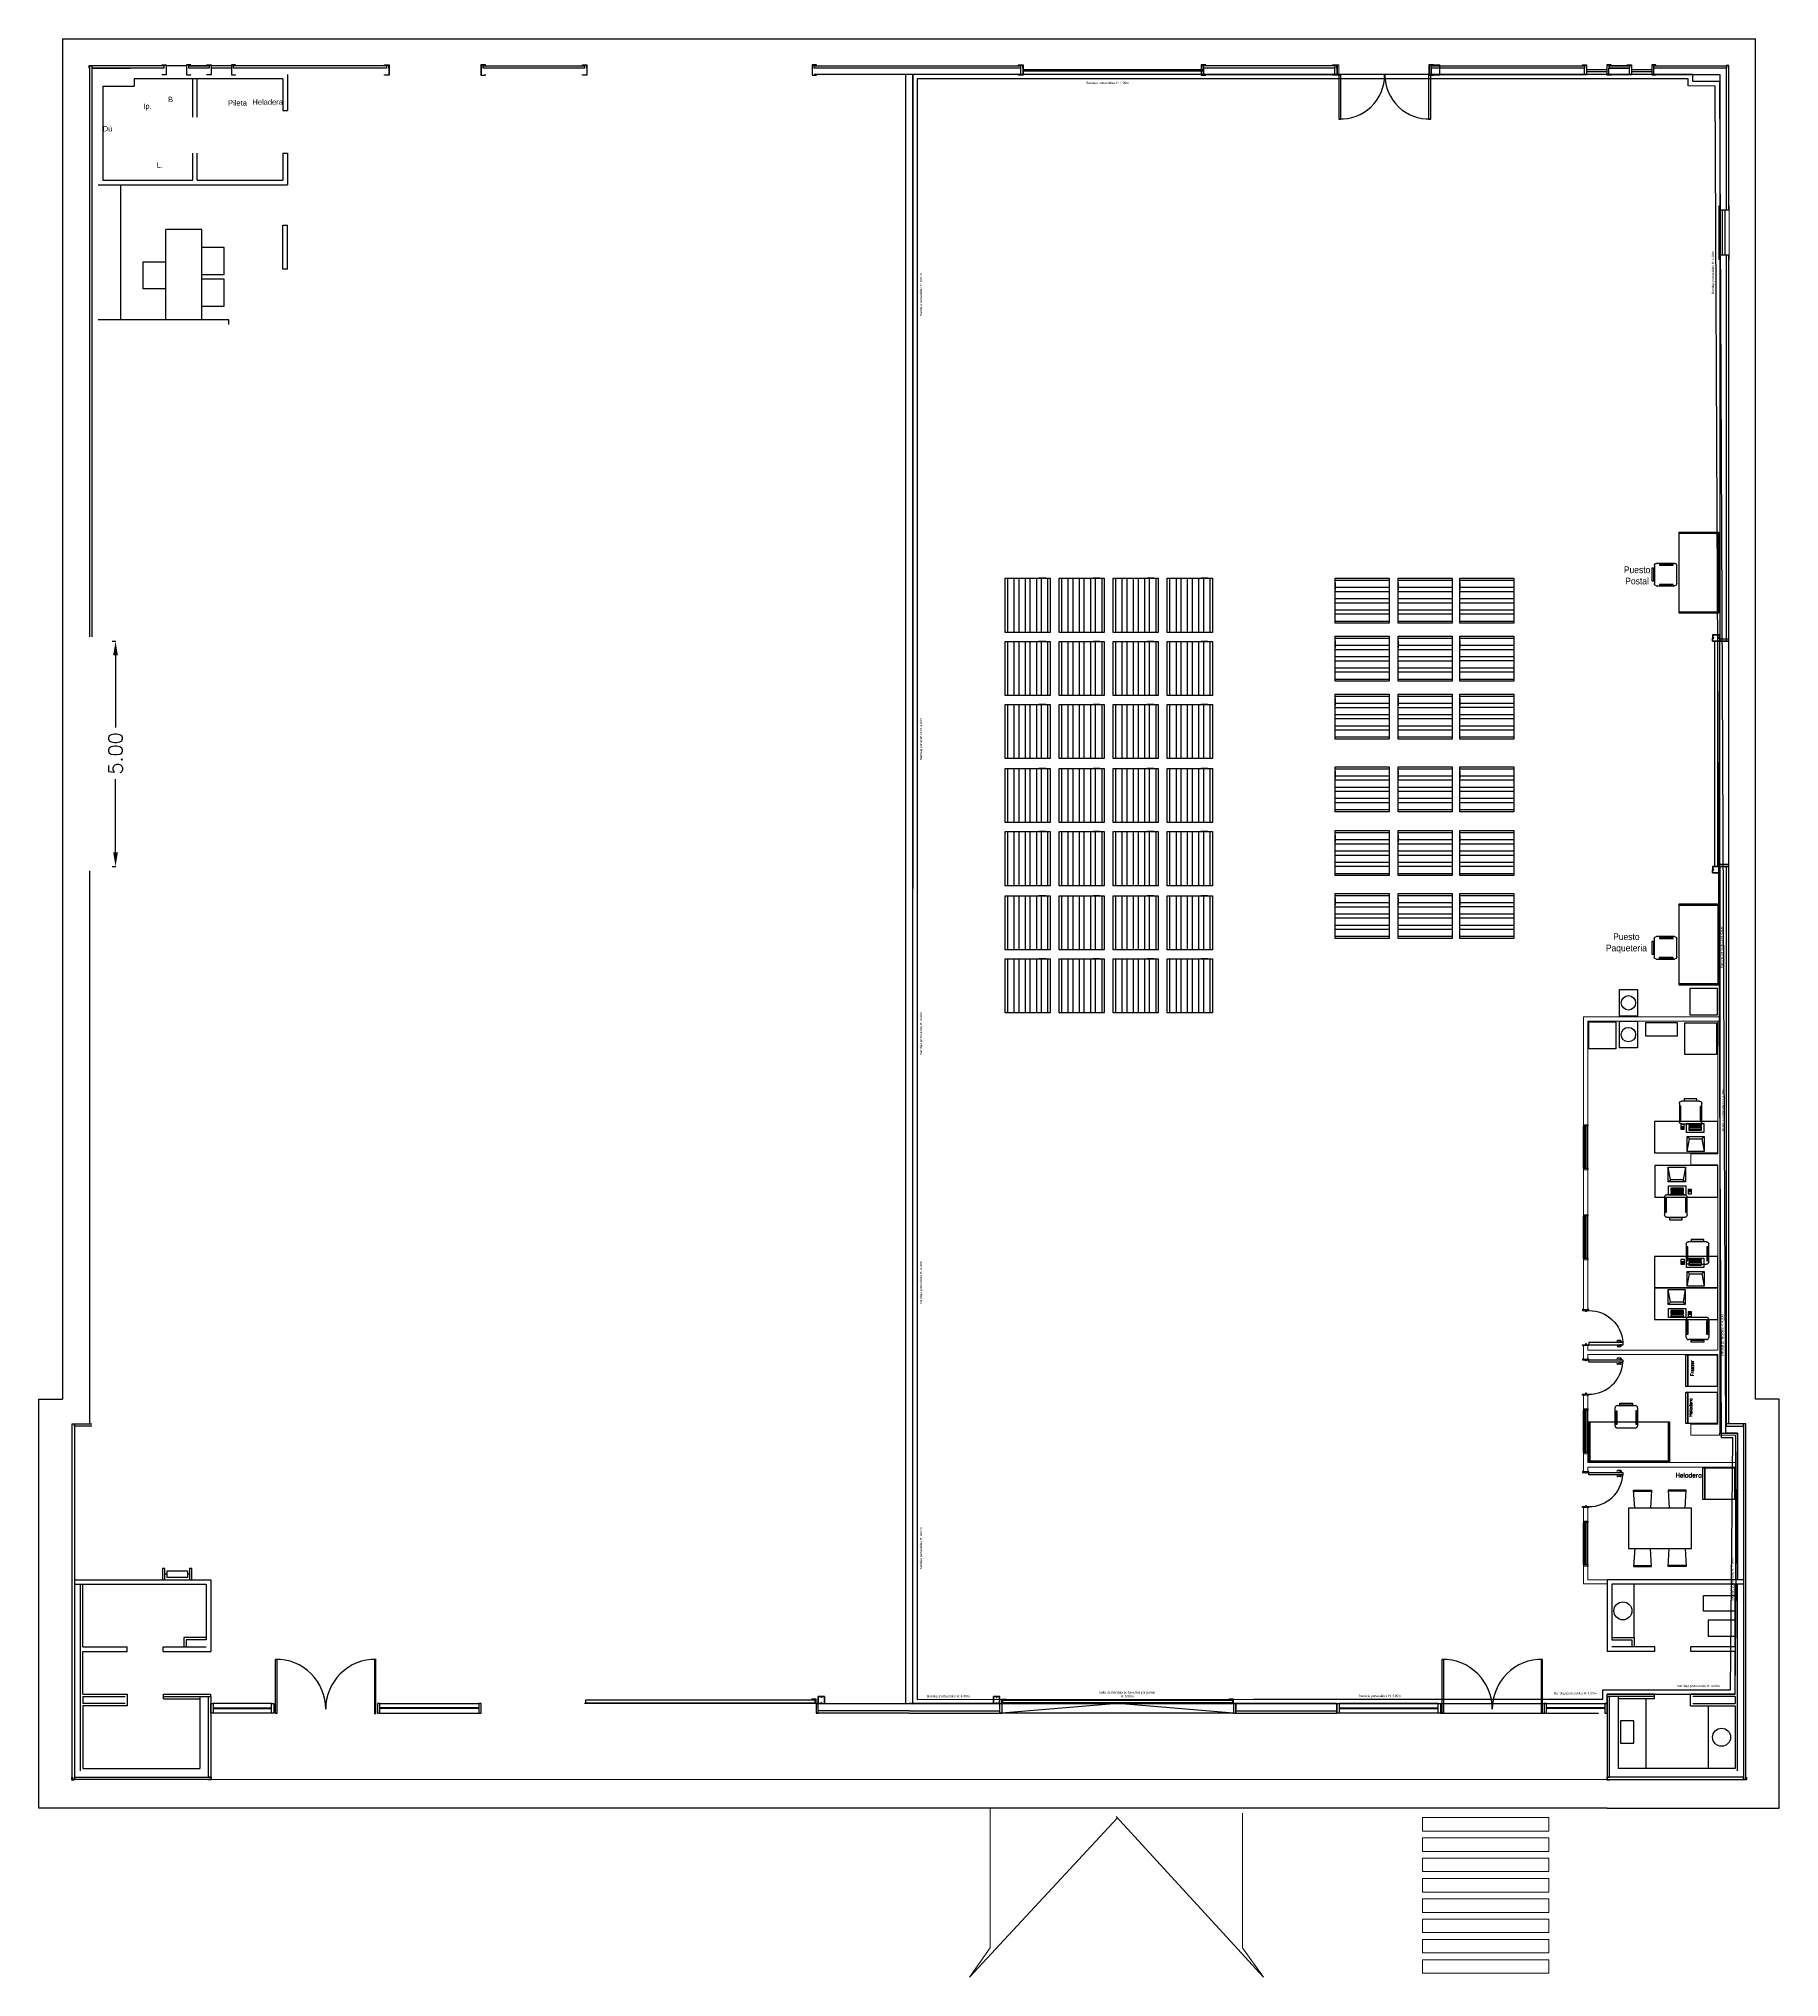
# Model space of a CAD drawing. Header units: millimetres. Extents: x 174.6 to 213.3, y 74.7 to 117.7.
import ezdxf

# ---------------------------------------------------------------- set-up
doc = ezdxf.new("R2010")
doc.units = ezdxf.units.MM
doc.linetypes.add('DASHDOT2', pattern=[12.7, 6.35, -3.175, 0, -3.175])
for name, color, linetype in [('ARTEFACTOS', 253, 'Continuous'), ('CARPINTERIA', 4, 'Continuous'), ('durlock', 6, 'DASHDOT2'), ('Inst Bandejas portacables', 30, 'Continuous'), ('Mobiliario', 251, 'Continuous'), ('muebles', 9, 'Continuous'), ('Tabiques', 3, 'Continuous'), ('VISTA 01', 252, 'Continuous')]:
    doc.layers.add(name, color=color, linetype=linetype)
doc.layers.add('Tabiques nuevos', color=6, linetype='Continuous', lineweight=9)
doc.styles.add('ARIAL', font='arial.ttf', dxfattribs={"width": 0.9})
doc.styles.get("Standard").update_dxf_attribs({"font": 'txt.shx'})
doc.styles.add('TEXTOS', font='romans.shx')
doc.dimstyles.new('COTAS-125', dxfattribs={"dimtxt": 0.3125, "dimasz": 0.3125, "dimexe": 0.003125, "dimexo": 0.3125, "dimgap": 0.15625, "dimtad": 1, "dimzin": 0, "dimdsep": 46, "dimtxsty": 'TEXTOS', "dimcen": 0.0009, "dimclrd": 2, "dimclre": 1, "dimclrt": 3, "dimadec": 0, "dimazin": 0, "dimtfac": 1, "dimtmove": 2, "dimatfit": 3, "dimfxl": 1, "dimtolj": 1, "dimtzin": 0, "dimarcsym": 0})

# ---------------------------------------------------------------- blocks, each defined once
blk = doc.blocks.new('*D11')
at = {"layer": 'Defpoints', "color": 0}
for p in [(175.948711, 104.353145), (175.948711, 99.353145), (176.333487, 99.353145)]:
    blk.add_point(p, dxfattribs=at)
at = {"layer": 'durlock', "color": 251, "linetype": 'Continuous', "lineweight": -2}
for p, q in [((176.261211, 104.353145), (176.336612, 104.353145)), ((176.333487, 104.040645), (176.333487, 102.434844)), ((176.333487, 99.665645), (176.333487, 101.289011)), ((176.261211, 99.353145), (176.336612, 99.353145))]:
    blk.add_line(p, q, dxfattribs=at)
at = {"layer": 'durlock', "color": 251}
for points in [[(176.38557, 104.040645), (176.281403, 104.040645), (176.333487, 104.353145)], [(176.281403, 99.665645), (176.38557, 99.665645), (176.333487, 99.353145)]]:
    blk.add_solid(points, dxfattribs=at)
at = {"layer": 'durlock', "color": 251, "insert": (176.333487, 101.861927), "char_height": 0.3125, "attachment_point": 5, "rotation": 90, "style": 'TEXTOS'}
blk.add_mtext('\\A1;5.00', dxfattribs=at)
blk = doc.blocks.new('mesa_trabajo_1.80x.83')
blk.add_lwpolyline([(0, 0.88), (-1.8, 0.88), (-1.8, 0), (0, 0)], close=True)
blk.add_lwpolyline([(-1.775, 0.88), (-1.775, 0.025), (-0.025, 0.025), (-0.025, 0.88)])
blk = doc.blocks.new('A$C72337FE4')
at = {"linetype": 'Continuous'}
for p, q in [((0.298994, 1.370186), (0.679994, 1.370186)), ((0.349794, 1.090785), (0.298994, 1.370186)), ((0.298994, 1.039985), (0.298994, 1.370186)), ((0.679994, 1.370186), (0.629194, 1.090785)), ((0.679994, 1.370186), (0.679994, 1.039985)), ((0.298994, 1.039985), (0.349794, 1.090785)), ((0.679994, 1.039985), (0.298994, 1.039985)), ((0.3095, 0.749245), (0.3095, 0.952445)), ((0.3095, 0.952445), (0.6905, 0.952445)), ((0.629194, 1.090785), (0.349794, 1.090785)), ((0.3603, 0.901645), (0.3603, 0.825445)), ((0.6397, 0.901645), (0.3603, 0.901645)), ((0.6397, 0.876245), (0.3603, 0.876245)), ((0.629194, 1.090785), (0.679994, 1.039985)), ((0.6397, 0.825445), (0.6397, 0.901645)), ((0.6905, 0.952445), (0.6905, 0.749245)), ((0.8175, 0.876245), (0.7413, 0.876245)), ((0.7413, 0.876245), (0.7413, 0.774645)), ((0.8175, 0.774645), (0.8175, 0.876245)), ((0.6905, 0.749245), (0.3095, 0.749245)), ((0.3603, 0.850845), (0.6397, 0.850845)), ((0.3603, 0.825445), (0.6397, 0.825445)), ((0.3603, 0.800045), (0.3603, 0.774645)), ((0.6397, 0.800045), (0.3603, 0.800045)), ((0.3603, 0.774645), (0.6397, 0.774645)), ((0.6397, 0.774645), (0.6397, 0.800045)), ((0.7413, 0.774645), (0.8175, 0.774645)), ((0.8048, 0.850845), (0.754, 0.850845)), ((0.754, 0.850845), (0.754, 0.825445)), ((0.754, 0.825445), (0.8048, 0.825445)), ((0.7794, 0.850845), (0.7794, 0.825445)), ((0.8048, 0.825445), (0.8048, 0.850845))]:
    blk.add_line(p, q, dxfattribs=at)
at = {"layer": 'Mobiliario'}
blk.add_lwpolyline([(0, 1.406141), (0, 0.706141), (1.4, 0.706141), (1.4, 1.406141)], close=True, dxfattribs=at)
blk = doc.blocks.new('puerta 80 Castelo')
for p, q in [((2180.739556, 1732.854082), (2180.739556, 1732.874082)), ((2180.739556, 1732.874082), (2180.759556, 1732.874082)), ((2180.789556, 1732.854082), (2180.739556, 1732.854082)), ((2180.789556, 1732.854082), (2180.789556, 1732.834082)), ((2180.789556, 1732.834082), (2180.809556, 1732.834082)), ((2180.879556, 1732.854082), (2180.809556, 1732.854082)), ((2180.809556, 1732.834082), (2180.809556, 1732.854082)), ((2180.859556, 1732.874082), (2180.879556, 1732.874082)), ((2180.879556, 1732.874082), (2180.879556, 1732.854082)), ((2180.789556, 1732.094082), (2180.739556, 1732.094082)), ((2180.739556, 1732.094082), (2180.739556, 1732.074082)), ((2180.739556, 1732.074082), (2180.759556, 1732.074082)), ((2180.789556, 1732.094082), (2180.789556, 1732.114082)), ((2180.789556, 1732.114082), (2180.809556, 1732.114082)), ((2180.809556, 1732.114082), (2180.809556, 1732.094082)), ((2180.879556, 1732.094082), (2180.809556, 1732.094082)), ((2180.859556, 1732.074082), (2180.879556, 1732.074082)), ((2180.879556, 1732.074082), (2180.879556, 1732.094082))]:
    blk.add_line(p, q)
at = {"extrusion": (6.2673e-05, 1.67932e-05, 1)}
for p, q in [((2180.016378, 1732.156034, 0.000001), (2180.016378, 1732.144082, 0.000001)), ((2180.016378, 1732.144082, 0.000001), (2180.042734, 1732.144082, -0.000001)), ((2180.01778, 1732.157436, 0.000001), (2180.041332, 1732.157436, -0.000001)), ((2180.021369, 1732.17693), (2180.019904, 1732.157436)), ((2180.032562, 1732.187314, -0.000001), (2180.091623, 1732.187314, -0.000005)), ((2180.038301, 1732.169509, -0.000001), (2180.039208, 1732.157436, -0.000001)), ((2180.042734, 1732.156034, -0.000001), (2180.042734, 1732.144082, -0.000001))]:
    blk.add_line(p, q, dxfattribs=at)
at = {"extrusion": (6.2673e-05, -1.67932e-05, 1)}
for p, q in [((2180.016378, 1732.08213, 0.000001), (2180.016378, 1732.094082, 0.000001)), ((2180.016378, 1732.094082, 0.000001), (2180.042734, 1732.094082, -0.000001)), ((2180.01778, 1732.080728, 0.000001), (2180.041332, 1732.080728, -0.000001)), ((2180.021369, 1732.061234), (2180.019904, 1732.080728)), ((2180.032562, 1732.05085, -0.000001), (2180.091623, 1732.05085, -0.000005)), ((2180.038301, 1732.068656, -0.000001), (2180.039208, 1732.080728, -0.000001)), ((2180.042734, 1732.08213, -0.000001), (2180.042734, 1732.094082, -0.000001))]:
    blk.add_line(p, q, dxfattribs=at)
blk.add_lwpolyline([(2180.739556, 1732.094082), (2179.979556, 1732.094082), (2179.979556, 1732.144082), (2180.739556, 1732.144082), (2180.739556, 1732.094082)])
at = {"extrusion": (6.2673e-05, 1.67932e-05, 1), "elevation": 0.165717}
blk.add_lwpolyline([(2180.049349, 1732.181588), (2180.091619, 1732.181589)], dxfattribs=at)
at = {"extrusion": (6.2673e-05, -1.67932e-05, 1), "elevation": 0.107542}
blk.add_lwpolyline([(2180.049349, 1732.056575), (2180.091619, 1732.056575)], dxfattribs=at)
blk.add_arc((2180.739556, 1732.094082), 0.76, 90, 176.227816)
at = {"extrusion": (6.2673e-05, 1.67932e-05, 1)}
for centre, radius, start, end in [((2180.017776, 1732.156032, 0.165717), 0.001402, 90.000013, 180.000013), ((2180.032558, 1732.176086, 0.165717), 0.011225, 90.000013, 175.704453), ((2180.04951, 1732.170365, 0.165717), 0.011225, 90.822797, 182.671224), ((2180.041328, 1732.156032, 0.165717), 0.001402, 0.000013, 90.000013), ((2180.090664, 1732.156063, 0.165717), 0.031264, 47.389613, 88.250184), ((2180.09062, 1732.155994, 0.165717), 0.02562, 47.41553, 87.483013), ((2180.110025, 1732.176844, 0.165717), 0.002867, 223.848411, 50.98265)]:
    blk.add_arc(centre, radius, start, end, dxfattribs=at)
at = {"extrusion": (6.2673e-05, -1.67932e-05, 1)}
for centre, radius, start, end in [((2180.017776, 1732.082132, 0.107542), 0.001402, 179.999987, 269.999987), ((2180.032558, 1732.062077, 0.107542), 0.011225, 184.295547, 269.999987), ((2180.04951, 1732.067799, 0.107542), 0.011225, 177.328776, 269.177203), ((2180.041328, 1732.082132, 0.107542), 0.001402, 269.999987, 359.999987), ((2180.090664, 1732.082101, 0.107542), 0.031264, 271.749816, 312.610387), ((2180.09062, 1732.08217, 0.107542), 0.02562, 272.516987, 312.58447), ((2180.110025, 1732.061319, 0.107542), 0.002867, 309.01735, 136.151589)]:
    blk.add_arc(centre, radius, start, end, dxfattribs=at)
blk = doc.blocks.new('A$C55652626')
at = {"layer": 'Mobiliario', "linetype": 'Continuous'}
for p, q in [((0.0549, 0.05), (0.0549, 0.4483)), ((0.1049, 0.4983), (0.5023, 0.4983)), ((0.5523, 0.4483), (0.5523, 0.05)), ((0.5023, 0), (0.1049, 0))]:
    blk.add_line(p, q, dxfattribs=at)
for points in [[(0.1654, 0.4663), (0.1654, 0.4876), (0.4749, 0.4876), (0.4749, 0.4663)], [(0, 0.1087), (0, 0.3889), (0.0427, 0.3889), (0.0427, 0.1087)], [(0.1681, 0.0207), (0.1681, 0.0394), (0.4749, 0.0394), (0.4749, 0.0207)]]:
    blk.add_lwpolyline(points, close=True, dxfattribs=at)
for centre, start, end in [((0.1049, 0.4483), 90, 180), ((0.5023, 0.4483), 0, 90), ((0.1049, 0.05), 180, 270), ((0.5023, 0.05), 270, 0)]:
    blk.add_arc(centre, 0.05, start, end, dxfattribs=at)
blk = doc.blocks.new('mesa_comedor_1.40x0.90')
for p, q in [((-1.275, 1.281796), (-1.275, 0.884921)), ((-1.275, 1.281796), (-1.275, 0.884921)), ((-1.275, 1.281796), (-1.275, 0.884921)), ((0.375, 1.281796), (0.375, 0.884921)), ((0.375, 1.281796), (0.375, 0.884921)), ((0.375, 1.281796), (0.375, 0.884921)), ((-1.275, 0.118204), (-1.275, 0.515079)), ((-1.275, 0.118204), (-1.275, 0.515079)), ((-1.275, 0.118204), (-1.275, 0.515079)), ((0.375, 0.118204), (0.375, 0.515079)), ((0.375, 0.118204), (0.375, 0.515079)), ((0.375, 0.118204), (0.375, 0.515079))]:
    blk.add_line(p, q)
blk.add_lwpolyline([(-0.9, 0), (0, 0), (0, 1.4), (-0.9, 1.4)], close=True)
for points in [[(-0.9, 1.258358), (-1.3, 1.283358), (-1.3, 0.883358), (-0.9, 0.908358)], [(-0.9, 1.258358), (-1.3, 1.283358), (-1.3, 0.883358), (-0.9, 0.908358)], [(-0.9, 1.258358), (-1.3, 1.283358), (-1.3, 0.883358), (-0.9, 0.908358)], [(0, 1.258358), (0.4, 1.283358), (0.4, 0.883358), (0, 0.908358)], [(0, 1.258358), (0.4, 1.283358), (0.4, 0.883358), (0, 0.908358)], [(0, 1.258358), (0.4, 1.283358), (0.4, 0.883358), (0, 0.908358)], [(-0.9, 0.141642), (-1.3, 0.116642), (-1.3, 0.516642), (-0.9, 0.491642)], [(-0.9, 0.141642), (-1.3, 0.116642), (-1.3, 0.516642), (-0.9, 0.491642)], [(-0.9, 0.141642), (-1.3, 0.116642), (-1.3, 0.516642), (-0.9, 0.491642)], [(0, 0.141642), (0.4, 0.116642), (0.4, 0.516642), (0, 0.491642)], [(0, 0.141642), (0.4, 0.116642), (0.4, 0.516642), (0, 0.491642)], [(0, 0.141642), (0.4, 0.116642), (0.4, 0.516642), (0, 0.491642)]]:
    blk.add_lwpolyline(points)
blk = doc.blocks.new('IRI-OCASA-Layout R 9$0$OCA_SILLA')
at = {"linetype": 'Continuous'}
for p, q in [((0.0549, 0.05), (0.0549, 0.4483)), ((0.1049, 0.4983), (0.5023, 0.4983)), ((0.5523, 0.4483), (0.5523, 0.05)), ((0.5023, 0), (0.1049, 0))]:
    blk.add_line(p, q, dxfattribs=at)
for points in [[(0.1654, 0.4663), (0.1654, 0.4876), (0.4749, 0.4876), (0.4749, 0.4663)], [(0, 0.1087), (0, 0.3889), (0.0427, 0.3889), (0.0427, 0.1087)], [(0.1681, 0.0207), (0.1681, 0.0394), (0.4749, 0.0394), (0.4749, 0.0207)]]:
    blk.add_lwpolyline(points, close=True, dxfattribs=at)
for centre, start, end in [((0.1049, 0.4483), 90, 180), ((0.5023, 0.4483), 0, 90), ((0.1049, 0.05), 180, 270), ((0.5023, 0.05), 270, 0)]:
    blk.add_arc(centre, 0.05, start, end, dxfattribs=at)

msp = doc.modelspace()

# ---------------------------------------------------------------- linework, layer by layer
at = {"lineweight": 20}
for points in [[(203.441876, 117.123145), (203.441876, 117.143262), (203.489295, 117.143262), (203.489295, 116.915667), (203.441876, 116.915667), (203.441876, 116.935659)], [(203.448284, 117.123145), (203.448284, 117.143262), (203.489295, 117.143262), (203.489295, 116.915667), (203.448284, 116.915667), (203.448284, 116.935659)], [(203.489295, 117.07637), (203.489295, 117.123145), (203.489295, 117.07637)], [(205.530762, 117.07637), (205.530762, 117.123145)], [(211.951203, 113.923174), (211.997333, 113.923174)], [(211.951203, 112.919104), (211.997333, 112.919104)]]:
    msp.add_lwpolyline(points, dxfattribs=at)
at = {"color": 8, "lineweight": 9, "true_color": 0x767676}
for points in [[(203.489295, 116.935659), (203.489295, 117.07637)], [(203.489295, 116.935659), (203.489295, 117.07637)], [(205.530762, 116.935659), (205.530762, 117.07637)], [(211.930691, 113.923174), (211.930691, 112.925762)], [(212.158812, 113.91651), (212.158812, 112.925762)]]:
    msp.add_lwpolyline(points, dxfattribs=at)
at = {"lineweight": 20}
for points in [[(205.630719, 116.935659), (205.630719, 116.915667), (205.731964, 116.915667), (205.731964, 117.143262), (205.630719, 117.143262), (205.630719, 117.123145), (205.630719, 117.143262), (205.530762, 117.143262), (205.530762, 116.915667), (205.630719, 116.915667)], [(205.630719, 116.935659), (205.630719, 116.915667), (205.724267, 116.915667), (205.724267, 117.143262), (205.630719, 117.143262), (205.630719, 117.123145), (205.624311, 117.123145), (205.624311, 117.143262), (205.530762, 117.143262), (205.530762, 116.915667), (205.624311, 116.915667), (205.624311, 116.935659)], [(205.530762, 117.123145), (205.530762, 117.07637)], [(212.138301, 114.016986), (212.151116, 114.016986), (212.151116, 113.923174), (211.930691, 113.923174), (211.930691, 114.016986), (211.951203, 114.016986), (211.930691, 114.016986), (211.930691, 113.91651), (212.158812, 113.91651), (212.158812, 114.016986)], [(212.138301, 112.825424), (212.151116, 112.825424), (212.151116, 112.919104), (211.930691, 112.919104), (211.930691, 112.825424), (211.951203, 112.825424), (211.930691, 112.825424), (211.930691, 112.925762), (212.158812, 112.925762), (212.158812, 112.825424)]]:
    msp.add_lwpolyline(points, close=True, dxfattribs=at)
at = {"color": 252, "lineweight": 9}
for points in [[(195.75186, 78.453145), (195.75186, 75.350963), (195.289235, 74.701615), (198.576716, 78.235788)], [(201.354691, 78.343324), (201.354691, 75.350963), (201.81604, 74.701615), (198.545736, 78.269588)]]:
    msp.add_lwpolyline(points, dxfattribs=at)
for points in [[(208.155747, 77.941696), (208.155747, 78.242955), (205.350758, 78.242955), (205.350758, 77.941696)], [(208.155747, 77.493162), (208.155747, 77.794421), (205.350758, 77.794421), (205.350758, 77.493162)], [(208.155747, 77.044629), (208.155747, 77.345887), (205.350758, 77.345887), (205.350758, 77.044629)], [(208.155747, 76.589431), (208.155747, 76.890639), (205.350758, 76.890639), (205.350758, 76.589431)], [(208.155747, 76.140897), (208.155747, 76.442155), (205.350758, 76.442155), (205.350758, 76.140897)], [(208.155747, 75.692363), (208.155747, 75.993621), (205.350758, 75.993621), (205.350758, 75.692363)], [(208.155747, 75.243829), (208.155747, 75.53838), (205.350758, 75.53838), (205.350758, 75.243829)], [(208.155747, 74.788631), (208.155747, 75.08989), (205.350758, 75.08989), (205.350758, 74.788631)]]:
    msp.add_lwpolyline(points, close=True, dxfattribs=at)
at = {"layer": 'CARPINTERIA'}
for p, q in [((196.477466, 117.043872), (200.485101, 117.043872)), ((209.440342, 117.031345), (208.99196, 117.031345)), ((210.436722, 117.031345), (209.98834, 117.031345)), ((196.477466, 117.013872), (200.485101, 117.013872)), ((209.440342, 116.991345), (208.99196, 116.991345)), ((210.436722, 116.991345), (209.98834, 116.991345)), ((211.948301, 99.353145), (211.948301, 104.353145)), ((212.138301, 104.353145), (212.138301, 99.353145)), ((208.9199, 93.620614), (208.9199, 93.590614)), ((209.0199, 93.590614), (208.9199, 93.590614)), ((208.9199, 92.650614), (208.9199, 93.590614)), ((208.954691, 92.650614), (208.954691, 93.590614)), ((208.984691, 92.650614), (208.984691, 93.590614)), ((209.0199, 93.620614), (209.0199, 93.590614)), ((209.0199, 92.650614), (209.0199, 93.590614)), ((209.0199, 92.650614), (208.9199, 92.650614)), ((208.9199, 92.650614), (208.9199, 92.620614)), ((209.0199, 92.650614), (209.0199, 92.620614)), ((208.9199, 91.620614), (208.9199, 91.590614)), ((209.0199, 91.590614), (208.9199, 91.590614)), ((208.9199, 90.650614), (208.9199, 91.590614)), ((208.954691, 90.650614), (208.954691, 91.590614)), ((208.984691, 90.650614), (208.984691, 91.590614)), ((209.0199, 91.620614), (209.0199, 91.590614)), ((209.0199, 90.650614), (209.0199, 91.590614)), ((209.0199, 90.650614), (208.9199, 90.650614)), ((208.9199, 90.650614), (208.9199, 90.620614)), ((209.0199, 90.650614), (209.0199, 90.620614)), ((208.919415, 87.319862), (208.919415, 87.289862)), ((209.019415, 87.289862), (208.919415, 87.289862)), ((208.919415, 86.349862), (208.919415, 87.289862)), ((208.954205, 86.349862), (208.954205, 87.289862)), ((208.984205, 86.349862), (208.984205, 87.289862)), ((209.019415, 87.319862), (209.019415, 87.289862)), ((209.019415, 86.349862), (209.019415, 87.289862)), ((209.019415, 86.349862), (208.919415, 86.349862)), ((208.919415, 86.349862), (208.919415, 86.319862)), ((209.019415, 86.349862), (209.019415, 86.319862)), ((208.919415, 84.824158), (208.919415, 84.794158)), ((209.019415, 84.794158), (208.919415, 84.794158)), ((208.919415, 83.854158), (208.919415, 84.794158)), ((208.954205, 83.854158), (208.954205, 84.794158)), ((208.984205, 83.854158), (208.984205, 84.794158)), ((209.019415, 84.824158), (209.019415, 84.794158)), ((209.019415, 83.854158), (209.019415, 84.794158)), ((209.019415, 83.854158), (208.919415, 83.854158)), ((208.919415, 83.854158), (208.919415, 83.824158)), ((209.019415, 83.854158), (209.019415, 83.824158))]:
    msp.add_line(p, q, dxfattribs=at)
at = {"layer": 'CARPINTERIA', "linetype": 'Continuous'}
for p, q in [((211.788478, 104.488368), (211.793764, 104.493653)), ((211.788478, 104.490136), (211.791996, 104.493653)), ((211.788478, 104.491903), (211.790228, 104.493653)), ((211.788478, 104.493653), (211.788478, 104.423653)), ((211.948478, 104.493653), (211.788478, 104.493653)), ((211.788478, 104.4866), (211.791678, 104.4898)), ((211.788478, 104.484832), (211.791678, 104.488032)), ((211.788478, 104.483065), (211.791678, 104.486265)), ((211.788478, 104.481297), (211.791678, 104.484497)), ((211.788478, 104.479529), (211.791678, 104.482729)), ((211.788478, 104.477761), (211.791678, 104.480961)), ((211.788478, 104.475994), (211.791678, 104.479194)), ((211.788478, 104.474226), (211.791678, 104.477426)), ((211.788478, 104.472458), (211.791678, 104.475658)), ((211.788478, 104.47069), (211.791678, 104.47389)), ((211.788478, 104.468922), (211.791678, 104.472122)), ((211.788478, 104.467155), (211.791678, 104.470355)), ((211.788478, 104.465387), (211.791678, 104.468587)), ((211.788478, 104.463619), (211.791678, 104.466819)), ((211.788478, 104.461851), (211.791678, 104.465051)), ((211.788478, 104.460084), (211.791678, 104.463284)), ((211.788478, 104.458316), (211.791678, 104.461516)), ((211.788478, 104.456548), (211.791678, 104.459748)), ((211.788478, 104.45478), (211.791678, 104.45798)), ((211.788478, 104.453013), (211.791678, 104.456213)), ((211.788478, 104.451245), (211.791678, 104.454445)), ((211.788478, 104.449477), (211.791678, 104.452677)), ((211.788478, 104.447709), (211.791678, 104.450909)), ((211.788478, 104.445942), (211.791678, 104.449142)), ((211.788478, 104.444174), (211.791678, 104.447374)), ((211.788478, 104.442406), (211.791678, 104.445606)), ((211.788478, 104.440638), (211.791678, 104.443838)), ((211.788478, 104.43887), (211.791678, 104.44207)), ((211.788478, 104.437103), (211.791678, 104.440303)), ((211.788478, 104.435335), (211.791678, 104.438535)), ((211.788478, 104.433567), (211.791678, 104.436767)), ((211.788478, 104.431799), (211.791678, 104.434999)), ((211.788478, 104.430032), (211.791678, 104.433232)), ((211.788478, 104.428264), (211.791678, 104.431464)), ((211.788478, 104.426496), (211.791678, 104.429696)), ((211.788478, 104.424728), (211.791678, 104.427928)), ((211.788478, 104.423653), (211.813478, 104.423653)), ((211.788478, 104.423653), (211.813478, 104.423653)), ((211.788478, 104.353653), (211.788478, 104.423653)), ((211.788478, 104.422579), (211.791678, 104.419379)), ((211.788478, 104.420811), (211.791678, 104.417611)), ((211.788478, 104.419043), (211.791678, 104.415843)), ((211.788478, 104.417275), (211.791678, 104.414075)), ((211.788478, 104.415508), (211.791678, 104.412308)), ((211.788478, 104.41374), (211.791678, 104.41054)), ((211.788478, 104.411972), (211.791678, 104.408772)), ((211.788478, 104.410204), (211.791678, 104.407004)), ((211.788478, 104.408437), (211.791678, 104.405237)), ((211.788478, 104.406669), (211.791678, 104.403469)), ((211.788478, 104.404901), (211.791678, 104.401701)), ((211.788478, 104.403133), (211.791678, 104.399933)), ((211.788478, 104.401365), (211.791678, 104.398165)), ((211.788478, 104.399598), (211.791678, 104.396398)), ((211.788478, 104.39783), (211.791678, 104.39463)), ((211.788478, 104.396062), (211.791678, 104.392862)), ((211.788478, 104.394294), (211.791678, 104.391094)), ((211.788478, 104.392527), (211.791678, 104.389327)), ((211.788478, 104.390759), (211.791678, 104.387559)), ((211.788478, 104.388991), (211.791678, 104.385791)), ((211.788478, 104.387223), (211.791678, 104.384023)), ((211.788478, 104.385456), (211.791678, 104.382256)), ((211.788478, 104.383688), (211.791678, 104.380488)), ((211.788478, 104.38192), (211.791678, 104.37872)), ((211.788478, 104.380152), (211.791678, 104.376952)), ((211.788478, 104.378384), (211.791678, 104.375184)), ((211.788478, 104.376617), (211.791678, 104.373417)), ((211.788478, 104.374849), (211.791678, 104.371649)), ((211.788478, 104.373081), (211.791678, 104.369881)), ((211.788478, 104.371313), (211.791678, 104.368113)), ((211.788478, 104.369546), (211.791678, 104.366346)), ((211.788478, 104.367778), (211.791678, 104.364578)), ((211.788478, 104.36601), (211.791678, 104.36281)), ((211.788478, 104.364242), (211.791678, 104.361042)), ((211.788478, 104.362475), (211.791678, 104.359275)), ((211.788478, 104.360707), (211.791678, 104.357507)), ((211.788478, 104.358939), (211.793764, 104.353653)), ((211.788478, 104.357171), (211.791996, 104.353653)), ((211.788478, 104.355404), (211.790228, 104.353653)), ((211.948478, 104.353653), (211.788478, 104.353653)), ((211.789171, 104.423653), (211.792371, 104.426853)), ((211.789171, 104.423653), (211.792371, 104.420453)), ((211.790939, 104.423653), (211.794139, 104.426853)), ((211.790939, 104.423653), (211.794139, 104.420453)), ((211.791678, 104.490453), (211.791678, 104.426853)), ((211.945278, 104.490453), (211.791678, 104.490453)), ((211.791678, 104.426853), (211.813478, 104.426853)), ((211.791678, 104.420453), (211.813478, 104.420453)), ((211.791678, 104.356853), (211.791678, 104.420453)), ((211.945278, 104.356853), (211.791678, 104.356853)), ((211.792332, 104.490453), (211.795532, 104.493653)), ((211.792332, 104.356853), (211.795532, 104.353653)), ((211.792707, 104.423653), (211.795907, 104.426853)), ((211.792707, 104.423653), (211.795907, 104.420453)), ((211.7941, 104.490453), (211.7973, 104.493653)), ((211.7941, 104.356853), (211.7973, 104.353653)), ((211.794475, 104.423653), (211.797675, 104.426853)), ((211.794475, 104.423653), (211.797675, 104.420453)), ((211.795867, 104.490453), (211.799067, 104.493653)), ((211.795867, 104.356853), (211.799067, 104.353653)), ((211.796242, 104.423653), (211.799442, 104.426853)), ((211.796242, 104.423653), (211.799442, 104.420453)), ((211.797635, 104.490453), (211.800835, 104.493653)), ((211.797635, 104.356853), (211.800835, 104.353653)), ((211.79801, 104.423653), (211.80121, 104.426853)), ((211.79801, 104.423653), (211.80121, 104.420453)), ((211.799403, 104.490453), (211.802603, 104.493653)), ((211.799403, 104.356853), (211.802603, 104.353653)), ((211.799778, 104.423653), (211.802978, 104.426853)), ((211.799778, 104.423653), (211.802978, 104.420453)), ((211.801171, 104.490453), (211.804371, 104.493653)), ((211.801171, 104.356853), (211.804371, 104.353653)), ((211.801546, 104.423653), (211.804746, 104.426853)), ((211.801546, 104.423653), (211.804746, 104.420453)), ((211.802938, 104.490453), (211.806138, 104.493653)), ((211.802938, 104.356853), (211.806138, 104.353653)), ((211.803314, 104.423653), (211.806514, 104.426853)), ((211.803314, 104.423653), (211.806514, 104.420453)), ((211.804706, 104.490453), (211.807906, 104.493653)), ((211.804706, 104.356853), (211.807906, 104.353653)), ((211.805081, 104.423653), (211.808281, 104.426853)), ((211.805081, 104.423653), (211.808281, 104.420453)), ((211.806474, 104.490453), (211.809674, 104.493653)), ((211.806474, 104.356853), (211.809674, 104.353653)), ((211.806849, 104.423653), (211.810049, 104.426853)), ((211.806849, 104.423653), (211.810049, 104.420453)), ((211.808242, 104.490453), (211.811442, 104.493653)), ((211.808242, 104.356853), (211.811442, 104.353653)), ((211.808617, 104.423653), (211.811817, 104.426853)), ((211.808617, 104.423653), (211.811817, 104.420453)), ((211.810009, 104.490453), (211.813209, 104.493653)), ((211.810009, 104.356853), (211.813209, 104.353653)), ((211.810385, 104.423653), (211.813478, 104.426747)), ((211.810385, 104.423653), (211.813478, 104.42056)), ((211.811777, 104.490453), (211.814977, 104.493653)), ((211.811777, 104.356853), (211.814977, 104.353653)), ((211.812152, 104.423653), (211.813478, 104.42498)), ((211.812152, 104.423653), (211.813478, 104.422327)), ((211.813478, 104.423653), (211.813478, 104.426853)), ((211.813478, 104.423653), (211.813478, 104.420453)), ((211.813545, 104.490453), (211.816745, 104.493653)), ((211.813545, 104.356853), (211.816745, 104.353653)), ((211.815313, 104.490453), (211.818513, 104.493653)), ((211.815313, 104.356853), (211.818513, 104.353653)), ((211.817081, 104.490453), (211.820281, 104.493653)), ((211.817081, 104.356853), (211.820281, 104.353653)), ((211.818848, 104.490453), (211.822048, 104.493653)), ((211.818848, 104.356853), (211.822048, 104.353653)), ((211.820616, 104.490453), (211.823816, 104.493653)), ((211.820616, 104.356853), (211.823816, 104.353653)), ((211.822384, 104.490453), (211.825584, 104.493653)), ((211.822384, 104.356853), (211.825584, 104.353653)), ((211.824152, 104.490453), (211.827352, 104.493653)), ((211.824152, 104.356853), (211.827352, 104.353653)), ((211.825919, 104.490453), (211.829119, 104.493653)), ((211.825919, 104.356853), (211.829119, 104.353653)), ((211.827687, 104.490453), (211.830887, 104.493653)), ((211.827687, 104.356853), (211.830887, 104.353653)), ((211.829455, 104.490453), (211.832655, 104.493653)), ((211.829455, 104.356853), (211.832655, 104.353653)), ((211.831223, 104.490453), (211.834423, 104.493653)), ((211.831223, 104.356853), (211.834423, 104.353653)), ((211.83299, 104.490453), (211.83619, 104.493653)), ((211.83299, 104.356853), (211.83619, 104.353653)), ((211.834758, 104.490453), (211.837958, 104.493653)), ((211.834758, 104.356853), (211.837958, 104.353653)), ((211.836526, 104.490453), (211.839726, 104.493653)), ((211.836526, 104.356853), (211.839726, 104.353653)), ((211.838294, 104.490453), (211.841494, 104.493653)), ((211.838294, 104.356853), (211.841494, 104.353653)), ((211.840061, 104.490453), (211.843261, 104.493653)), ((211.840061, 104.356853), (211.843261, 104.353653)), ((211.841829, 104.490453), (211.845029, 104.493653)), ((211.841829, 104.356853), (211.845029, 104.353653)), ((211.843597, 104.490453), (211.846797, 104.493653)), ((211.843597, 104.356853), (211.846797, 104.353653)), ((211.845365, 104.490453), (211.848565, 104.493653)), ((211.845365, 104.356853), (211.848565, 104.353653)), ((211.852436, 104.490453), (211.845636, 104.493653)), ((211.852436, 104.356853), (211.845636, 104.353653)), ((211.845971, 104.490453), (211.849171, 104.493653)), ((211.845971, 104.356853), (211.849171, 104.353653)), ((211.847133, 104.490453), (211.850333, 104.493653)), ((211.847133, 104.356853), (211.850333, 104.353653)), ((211.854204, 104.490453), (211.847404, 104.493653)), ((211.854204, 104.356853), (211.847404, 104.353653)), ((211.847739, 104.490453), (211.850939, 104.493653)), ((211.847739, 104.356853), (211.850939, 104.353653)), ((211.8489, 104.490453), (211.8521, 104.493653)), ((211.8489, 104.356853), (211.8521, 104.353653)), ((211.849507, 104.490453), (211.852707, 104.493653)), ((211.849507, 104.356853), (211.852707, 104.353653)), ((211.850668, 104.490453), (211.853868, 104.493653)), ((211.850668, 104.356853), (211.853868, 104.353653)), ((211.851275, 104.490453), (211.854475, 104.493653)), ((211.851275, 104.356853), (211.854475, 104.353653)), ((211.853042, 104.490453), (211.856242, 104.493653)), ((211.853042, 104.356853), (211.856242, 104.353653)), ((211.85481, 104.490453), (211.85801, 104.493653)), ((211.85481, 104.356853), (211.85801, 104.353653)), ((211.856578, 104.490453), (211.859778, 104.493653)), ((211.856578, 104.356853), (211.859778, 104.353653)), ((211.858346, 104.490453), (211.861546, 104.493653)), ((211.858346, 104.356853), (211.861546, 104.353653)), ((211.860114, 104.490453), (211.863314, 104.493653)), ((211.860114, 104.356853), (211.863314, 104.353653)), ((211.861881, 104.490453), (211.865081, 104.493653)), ((211.861881, 104.356853), (211.865081, 104.353653)), ((211.863649, 104.490453), (211.866849, 104.493653)), ((211.863649, 104.356853), (211.866849, 104.353653)), ((211.865417, 104.490453), (211.868617, 104.493653)), ((211.865417, 104.356853), (211.868617, 104.353653)), ((211.867185, 104.490453), (211.870385, 104.493653)), ((211.867185, 104.356853), (211.870385, 104.353653)), ((211.868952, 104.490453), (211.872152, 104.493653)), ((211.868952, 104.356853), (211.872152, 104.353653)), ((211.87072, 104.490453), (211.87392, 104.493653)), ((211.87072, 104.356853), (211.87392, 104.353653)), ((211.872488, 104.490453), (211.875688, 104.493653)), ((211.872488, 104.356853), (211.875688, 104.353653)), ((211.874256, 104.490453), (211.877456, 104.493653)), ((211.874256, 104.356853), (211.877456, 104.353653)), ((211.876023, 104.490453), (211.879223, 104.493653)), ((211.876023, 104.356853), (211.879223, 104.353653)), ((211.877791, 104.490453), (211.880991, 104.493653)), ((211.877791, 104.356853), (211.880991, 104.353653)), ((211.879559, 104.490453), (211.882759, 104.493653)), ((211.879559, 104.356853), (211.882759, 104.353653)), ((211.88663, 104.490453), (211.87983, 104.493653)), ((211.88663, 104.356853), (211.87983, 104.353653)), ((211.880166, 104.490453), (211.883366, 104.493653)), ((211.880166, 104.356853), (211.883366, 104.353653)), ((211.881327, 104.490453), (211.884527, 104.493653)), ((211.881327, 104.356853), (211.884527, 104.353653)), ((211.888398, 104.490453), (211.881598, 104.493653)), ((211.888398, 104.356853), (211.881598, 104.353653)), ((211.881933, 104.490453), (211.885133, 104.493653)), ((211.881933, 104.356853), (211.885133, 104.353653)), ((211.883094, 104.490453), (211.886294, 104.493653)), ((211.883094, 104.356853), (211.886294, 104.353653)), ((211.883701, 104.490453), (211.886901, 104.493653)), ((211.883701, 104.356853), (211.886901, 104.353653)), ((211.884862, 104.490453), (211.888062, 104.493653)), ((211.884862, 104.356853), (211.888062, 104.353653)), ((211.885469, 104.490453), (211.888669, 104.493653)), ((211.885469, 104.356853), (211.888669, 104.353653)), ((211.887237, 104.490453), (211.890437, 104.493653)), ((211.887237, 104.356853), (211.890437, 104.353653)), ((211.889004, 104.490453), (211.892204, 104.493653)), ((211.889004, 104.356853), (211.892204, 104.353653)), ((211.890772, 104.490453), (211.893972, 104.493653)), ((211.890772, 104.356853), (211.893972, 104.353653)), ((211.89254, 104.490453), (211.89574, 104.493653)), ((211.89254, 104.356853), (211.89574, 104.353653)), ((211.894308, 104.490453), (211.897508, 104.493653)), ((211.894308, 104.356853), (211.897508, 104.353653)), ((211.896075, 104.490453), (211.899275, 104.493653)), ((211.896075, 104.356853), (211.899275, 104.353653)), ((211.897843, 104.490453), (211.901043, 104.493653)), ((211.897843, 104.356853), (211.901043, 104.353653)), ((211.899611, 104.490453), (211.902811, 104.493653)), ((211.899611, 104.356853), (211.902811, 104.353653)), ((211.901379, 104.490453), (211.904579, 104.493653)), ((211.901379, 104.356853), (211.904579, 104.353653)), ((211.903147, 104.490453), (211.906347, 104.493653)), ((211.903147, 104.356853), (211.906347, 104.353653)), ((211.904914, 104.490453), (211.908114, 104.493653)), ((211.904914, 104.356853), (211.908114, 104.353653)), ((211.906682, 104.490453), (211.909882, 104.493653)), ((211.906682, 104.356853), (211.909882, 104.353653)), ((211.90845, 104.490453), (211.91165, 104.493653)), ((211.90845, 104.356853), (211.91165, 104.353653)), ((211.910218, 104.490453), (211.913418, 104.493653)), ((211.910218, 104.356853), (211.913418, 104.353653)), ((211.911985, 104.490453), (211.915185, 104.493653)), ((211.911985, 104.356853), (211.915185, 104.353653)), ((211.913753, 104.490453), (211.916953, 104.493653)), ((211.913753, 104.356853), (211.916953, 104.353653)), ((211.915521, 104.490453), (211.918721, 104.493653)), ((211.915521, 104.356853), (211.918721, 104.353653)), ((211.917289, 104.490453), (211.920489, 104.493653)), ((211.917289, 104.356853), (211.920489, 104.353653)), ((211.919056, 104.490453), (211.922256, 104.493653)), ((211.919056, 104.356853), (211.922256, 104.353653)), ((211.920824, 104.490453), (211.924024, 104.493653)), ((211.920824, 104.356853), (211.924024, 104.353653)), ((211.922592, 104.490453), (211.925792, 104.493653)), ((211.922592, 104.356853), (211.925792, 104.353653)), ((211.923478, 104.424165), (211.926167, 104.426853)), ((211.923478, 104.425933), (211.924399, 104.426853)), ((211.923478, 104.426853), (211.945278, 104.426853)), ((211.923478, 104.423653), (211.923478, 104.426853)), ((211.923478, 104.423653), (211.948478, 104.423653)), ((211.923478, 104.423653), (211.948478, 104.423653)), ((211.923478, 104.423653), (211.923478, 104.420453)), ((211.923478, 104.423142), (211.926167, 104.420453)), ((211.923478, 104.421374), (211.924399, 104.420453)), ((211.923478, 104.420453), (211.945278, 104.420453)), ((211.92436, 104.490453), (211.92756, 104.493653)), ((211.92436, 104.356853), (211.92756, 104.353653)), ((211.924735, 104.423653), (211.927935, 104.426853)), ((211.924735, 104.423653), (211.927935, 104.420453)), ((211.926127, 104.490453), (211.929327, 104.493653)), ((211.926127, 104.356853), (211.929327, 104.353653)), ((211.926503, 104.423653), (211.929703, 104.426853)), ((211.926503, 104.423653), (211.929703, 104.420453)), ((211.927895, 104.490453), (211.931095, 104.493653)), ((211.927895, 104.356853), (211.931095, 104.353653)), ((211.92827, 104.423653), (211.93147, 104.426853)), ((211.92827, 104.423653), (211.93147, 104.420453)), ((211.929663, 104.490453), (211.932863, 104.493653)), ((211.929663, 104.356853), (211.932863, 104.353653)), ((211.930038, 104.423653), (211.933238, 104.426853)), ((211.930038, 104.423653), (211.933238, 104.420453)), ((211.931431, 104.490453), (211.934631, 104.493653)), ((211.931431, 104.356853), (211.934631, 104.353653)), ((211.931806, 104.423653), (211.935006, 104.426853)), ((211.931806, 104.423653), (211.935006, 104.420453)), ((211.933199, 104.490453), (211.936399, 104.493653)), ((211.933199, 104.356853), (211.936399, 104.353653)), ((211.933574, 104.423653), (211.936774, 104.426853)), ((211.933574, 104.423653), (211.936774, 104.420453)), ((211.934966, 104.490453), (211.938166, 104.493653)), ((211.934966, 104.356853), (211.938166, 104.353653)), ((211.935341, 104.423653), (211.938541, 104.426853)), ((211.935341, 104.423653), (211.938541, 104.420453)), ((211.936734, 104.490453), (211.939934, 104.493653)), ((211.936734, 104.356853), (211.939934, 104.353653)), ((211.937109, 104.423653), (211.940309, 104.426853)), ((211.937109, 104.423653), (211.940309, 104.420453)), ((211.938502, 104.490453), (211.941702, 104.493653)), ((211.938502, 104.356853), (211.941702, 104.353653)), ((211.938877, 104.423653), (211.942077, 104.426853)), ((211.938877, 104.423653), (211.942077, 104.420453)), ((211.94027, 104.490453), (211.94347, 104.493653)), ((211.94027, 104.356853), (211.94347, 104.353653)), ((211.940645, 104.423653), (211.943845, 104.426853)), ((211.940645, 104.423653), (211.943845, 104.420453)), ((211.942037, 104.490453), (211.945237, 104.493653)), ((211.942037, 104.356853), (211.945237, 104.353653)), ((211.942413, 104.423653), (211.948478, 104.429719)), ((211.942413, 104.423653), (211.948478, 104.417588)), ((211.943805, 104.490453), (211.947005, 104.493653)), ((211.943805, 104.356853), (211.947005, 104.353653)), ((211.94418, 104.423653), (211.948478, 104.427952)), ((211.94418, 104.423653), (211.948478, 104.419355)), ((211.945278, 104.490159), (211.948478, 104.493359)), ((211.945278, 104.488391), (211.948478, 104.491591)), ((211.945278, 104.426853), (211.945278, 104.490453)), ((211.945278, 104.486623), (211.948478, 104.489823)), ((211.945278, 104.484856), (211.948478, 104.488056)), ((211.945278, 104.483088), (211.948478, 104.486288)), ((211.945278, 104.48132), (211.948478, 104.48452)), ((211.945278, 104.479552), (211.948478, 104.482752)), ((211.945278, 104.477785), (211.948478, 104.480985)), ((211.945278, 104.476017), (211.948478, 104.479217)), ((211.945278, 104.474249), (211.948478, 104.477449)), ((211.945278, 104.472481), (211.948478, 104.475681)), ((211.945278, 104.470714), (211.948478, 104.473914)), ((211.945278, 104.468946), (211.948478, 104.472146)), ((211.945278, 104.467178), (211.948478, 104.470378)), ((211.945278, 104.46541), (211.948478, 104.46861)), ((211.945278, 104.463643), (211.948478, 104.466843)), ((211.945278, 104.461875), (211.948478, 104.465075)), ((211.945278, 104.460107), (211.948478, 104.463307)), ((211.945278, 104.458339), (211.948478, 104.461539)), ((211.945278, 104.456571), (211.948478, 104.459771)), ((211.945278, 104.454804), (211.948478, 104.458004)), ((211.945278, 104.453036), (211.948478, 104.456236)), ((211.945278, 104.451268), (211.948478, 104.454468)), ((211.945278, 104.4495), (211.948478, 104.4527)), ((211.945278, 104.447733), (211.948478, 104.450933)), ((211.945278, 104.445965), (211.948478, 104.449165)), ((211.945278, 104.444197), (211.948478, 104.447397)), ((211.945278, 104.442429), (211.948478, 104.445629)), ((211.945278, 104.440662), (211.948478, 104.443862)), ((211.945278, 104.438894), (211.948478, 104.442094)), ((211.945278, 104.437126), (211.948478, 104.440326)), ((211.945278, 104.435358), (211.948478, 104.438558)), ((211.945278, 104.43359), (211.948478, 104.43679)), ((211.945278, 104.431823), (211.948478, 104.435023)), ((211.945278, 104.430055), (211.948478, 104.433255)), ((211.945278, 104.428287), (211.948478, 104.431487)), ((211.945278, 104.420453), (211.945278, 104.356853)), ((211.945278, 104.41902), (211.948478, 104.41582)), ((211.945278, 104.417252), (211.948478, 104.414052)), ((211.945278, 104.415484), (211.948478, 104.412284)), ((211.945278, 104.413717), (211.948478, 104.410517)), ((211.945278, 104.411949), (211.948478, 104.408749)), ((211.945278, 104.410181), (211.948478, 104.406981)), ((211.945278, 104.408413), (211.948478, 104.405213)), ((211.945278, 104.406645), (211.948478, 104.403445)), ((211.945278, 104.404878), (211.948478, 104.401678)), ((211.945278, 104.40311), (211.948478, 104.39991)), ((211.945278, 104.401342), (211.948478, 104.398142)), ((211.945278, 104.399574), (211.948478, 104.396374)), ((211.945278, 104.397807), (211.948478, 104.394607)), ((211.945278, 104.396039), (211.948478, 104.392839)), ((211.945278, 104.394271), (211.948478, 104.391071)), ((211.945278, 104.392503), (211.948478, 104.389303)), ((211.945278, 104.390736), (211.948478, 104.387536)), ((211.945278, 104.388968), (211.948478, 104.385768)), ((211.945278, 104.3872), (211.948478, 104.384)), ((211.945278, 104.385432), (211.948478, 104.382232)), ((211.945278, 104.383664), (211.948478, 104.380464)), ((211.945278, 104.381897), (211.948478, 104.378697)), ((211.945278, 104.380129), (211.948478, 104.376929)), ((211.945278, 104.378361), (211.948478, 104.375161)), ((211.945278, 104.376593), (211.948478, 104.373393)), ((211.945278, 104.374826), (211.948478, 104.371626)), ((211.945278, 104.373058), (211.948478, 104.369858)), ((211.945278, 104.37129), (211.948478, 104.36809)), ((211.945278, 104.369522), (211.948478, 104.366322)), ((211.945278, 104.367755), (211.948478, 104.364555)), ((211.945278, 104.365987), (211.948478, 104.362787)), ((211.945278, 104.364219), (211.948478, 104.361019)), ((211.945278, 104.362451), (211.948478, 104.359251)), ((211.945278, 104.360684), (211.948478, 104.357484)), ((211.945278, 104.358916), (211.948478, 104.355716)), ((211.945278, 104.357148), (211.948478, 104.353948)), ((211.945948, 104.423653), (211.948478, 104.426184)), ((211.945948, 104.423653), (211.948478, 104.421123)), ((211.947716, 104.423653), (211.948478, 104.424416)), ((211.947716, 104.423653), (211.948478, 104.422891)), ((211.948478, 104.423653), (211.948478, 104.493653)), ((211.948478, 104.423653), (211.948478, 104.353653)), ((211.788478, 99.346304), (211.793764, 99.351589)), ((211.788478, 99.348071), (211.791996, 99.351589)), ((211.788478, 99.349839), (211.790228, 99.351589)), ((211.788478, 99.351589), (211.788478, 99.281589)), ((211.948478, 99.351589), (211.788478, 99.351589)), ((211.788478, 99.344536), (211.791678, 99.347736)), ((211.788478, 99.342768), (211.791678, 99.345968)), ((211.788478, 99.341), (211.791678, 99.3442)), ((211.788478, 99.339232), (211.791678, 99.342432)), ((211.788478, 99.337465), (211.791678, 99.340665)), ((211.788478, 99.335697), (211.791678, 99.338897)), ((211.788478, 99.333929), (211.791678, 99.337129)), ((211.788478, 99.332161), (211.791678, 99.335361)), ((211.788478, 99.330394), (211.791678, 99.333594)), ((211.788478, 99.328626), (211.791678, 99.331826)), ((211.788478, 99.326858), (211.791678, 99.330058)), ((211.788478, 99.32509), (211.791678, 99.32829)), ((211.788478, 99.323323), (211.791678, 99.326523)), ((211.788478, 99.321555), (211.791678, 99.324755)), ((211.788478, 99.319787), (211.791678, 99.322987)), ((211.788478, 99.318019), (211.791678, 99.321219)), ((211.788478, 99.316251), (211.791678, 99.319451)), ((211.788478, 99.314484), (211.791678, 99.317684)), ((211.788478, 99.312716), (211.791678, 99.315916)), ((211.788478, 99.310948), (211.791678, 99.314148)), ((211.788478, 99.30918), (211.791678, 99.31238)), ((211.788478, 99.307413), (211.791678, 99.310613)), ((211.788478, 99.305645), (211.791678, 99.308845)), ((211.788478, 99.303877), (211.791678, 99.307077)), ((211.788478, 99.302109), (211.791678, 99.305309)), ((211.788478, 99.300342), (211.791678, 99.303542)), ((211.788478, 99.298574), (211.791678, 99.301774)), ((211.788478, 99.296806), (211.791678, 99.300006)), ((211.788478, 99.295038), (211.791678, 99.298238)), ((211.788478, 99.293271), (211.791678, 99.296471)), ((211.788478, 99.291503), (211.791678, 99.294703)), ((211.788478, 99.289735), (211.791678, 99.292935)), ((211.788478, 99.287967), (211.791678, 99.291167)), ((211.788478, 99.286199), (211.791678, 99.289399)), ((211.788478, 99.284432), (211.791678, 99.287632)), ((211.788478, 99.282664), (211.791678, 99.285864)), ((211.788478, 99.281589), (211.813478, 99.281589)), ((211.788478, 99.281589), (211.813478, 99.281589)), ((211.788478, 99.211589), (211.788478, 99.281589)), ((211.788478, 99.280514), (211.791678, 99.277314)), ((211.788478, 99.278746), (211.791678, 99.275546)), ((211.788478, 99.276979), (211.791678, 99.273779)), ((211.788478, 99.275211), (211.791678, 99.272011)), ((211.788478, 99.273443), (211.791678, 99.270243)), ((211.788478, 99.271675), (211.791678, 99.268475)), ((211.788478, 99.269908), (211.791678, 99.266708)), ((211.788478, 99.26814), (211.791678, 99.26494)), ((211.788478, 99.266372), (211.791678, 99.263172)), ((211.788478, 99.264604), (211.791678, 99.261404)), ((211.788478, 99.262837), (211.791678, 99.259637)), ((211.788478, 99.261069), (211.791678, 99.257869)), ((211.788478, 99.259301), (211.791678, 99.256101)), ((211.788478, 99.257533), (211.791678, 99.254333)), ((211.788478, 99.255765), (211.791678, 99.252565)), ((211.788478, 99.253998), (211.791678, 99.250798)), ((211.788478, 99.25223), (211.791678, 99.24903)), ((211.788478, 99.250462), (211.791678, 99.247262)), ((211.788478, 99.248694), (211.791678, 99.245494)), ((211.788478, 99.246927), (211.791678, 99.243727)), ((211.788478, 99.245159), (211.791678, 99.241959)), ((211.788478, 99.243391), (211.791678, 99.240191)), ((211.788478, 99.241623), (211.791678, 99.238423)), ((211.788478, 99.239856), (211.791678, 99.236656)), ((211.788478, 99.238088), (211.791678, 99.234888)), ((211.788478, 99.23632), (211.791678, 99.23312)), ((211.788478, 99.234552), (211.791678, 99.231352)), ((211.788478, 99.232785), (211.791678, 99.229585)), ((211.788478, 99.231017), (211.791678, 99.227817)), ((211.788478, 99.229249), (211.791678, 99.226049)), ((211.788478, 99.227481), (211.791678, 99.224281)), ((211.788478, 99.225713), (211.791678, 99.222513)), ((211.788478, 99.223946), (211.791678, 99.220746)), ((211.788478, 99.222178), (211.791678, 99.218978)), ((211.788478, 99.22041), (211.791678, 99.21721)), ((211.788478, 99.218642), (211.791678, 99.215442)), ((211.788478, 99.216875), (211.793764, 99.211589)), ((211.788478, 99.215107), (211.791996, 99.211589)), ((211.788478, 99.213339), (211.790228, 99.211589)), ((211.948478, 99.211589), (211.788478, 99.211589)), ((211.789171, 99.281589), (211.792371, 99.284789)), ((211.789171, 99.281589), (211.792371, 99.278389)), ((211.790939, 99.281589), (211.794139, 99.284789)), ((211.790939, 99.281589), (211.794139, 99.278389)), ((211.791678, 99.348389), (211.791678, 99.284789)), ((211.945278, 99.348389), (211.791678, 99.348389)), ((211.791678, 99.284789), (211.813478, 99.284789)), ((211.791678, 99.278389), (211.813478, 99.278389)), ((211.791678, 99.214789), (211.791678, 99.278389)), ((211.945278, 99.214789), (211.791678, 99.214789)), ((211.792332, 99.348389), (211.795532, 99.351589)), ((211.792332, 99.214789), (211.795532, 99.211589)), ((211.792707, 99.281589), (211.795907, 99.284789)), ((211.792707, 99.281589), (211.795907, 99.278389)), ((211.7941, 99.348389), (211.7973, 99.351589)), ((211.7941, 99.214789), (211.7973, 99.211589)), ((211.794475, 99.281589), (211.797675, 99.284789)), ((211.794475, 99.281589), (211.797675, 99.278389)), ((211.795867, 99.348389), (211.799067, 99.351589)), ((211.795867, 99.214789), (211.799067, 99.211589)), ((211.796242, 99.281589), (211.799442, 99.284789)), ((211.796242, 99.281589), (211.799442, 99.278389)), ((211.797635, 99.348389), (211.800835, 99.351589)), ((211.797635, 99.214789), (211.800835, 99.211589)), ((211.79801, 99.281589), (211.80121, 99.284789)), ((211.79801, 99.281589), (211.80121, 99.278389)), ((211.799403, 99.348389), (211.802603, 99.351589)), ((211.799403, 99.214789), (211.802603, 99.211589)), ((211.799778, 99.281589), (211.802978, 99.284789)), ((211.799778, 99.281589), (211.802978, 99.278389)), ((211.801171, 99.348389), (211.804371, 99.351589)), ((211.801171, 99.214789), (211.804371, 99.211589)), ((211.801546, 99.281589), (211.804746, 99.284789)), ((211.801546, 99.281589), (211.804746, 99.278389)), ((211.802938, 99.348389), (211.806138, 99.351589)), ((211.802938, 99.214789), (211.806138, 99.211589)), ((211.803314, 99.281589), (211.806514, 99.284789)), ((211.803314, 99.281589), (211.806514, 99.278389)), ((211.804706, 99.348389), (211.807906, 99.351589)), ((211.804706, 99.214789), (211.807906, 99.211589)), ((211.805081, 99.281589), (211.808281, 99.284789)), ((211.805081, 99.281589), (211.808281, 99.278389)), ((211.806474, 99.348389), (211.809674, 99.351589)), ((211.806474, 99.214789), (211.809674, 99.211589)), ((211.806849, 99.281589), (211.810049, 99.284789)), ((211.806849, 99.281589), (211.810049, 99.278389)), ((211.808242, 99.348389), (211.811442, 99.351589)), ((211.808242, 99.214789), (211.811442, 99.211589)), ((211.808617, 99.281589), (211.811817, 99.284789)), ((211.808617, 99.281589), (211.811817, 99.278389)), ((211.810009, 99.348389), (211.813209, 99.351589)), ((211.810009, 99.214789), (211.813209, 99.211589)), ((211.810385, 99.281589), (211.813478, 99.284683)), ((211.810385, 99.281589), (211.813478, 99.278495)), ((211.811777, 99.348389), (211.814977, 99.351589)), ((211.811777, 99.214789), (211.814977, 99.211589)), ((211.812152, 99.281589), (211.813478, 99.282915)), ((211.812152, 99.281589), (211.813478, 99.280263)), ((211.813478, 99.281589), (211.813478, 99.284789)), ((211.813478, 99.281589), (211.813478, 99.278389)), ((211.813545, 99.348389), (211.816745, 99.351589)), ((211.813545, 99.214789), (211.816745, 99.211589)), ((211.815313, 99.348389), (211.818513, 99.351589)), ((211.815313, 99.214789), (211.818513, 99.211589)), ((211.817081, 99.348389), (211.820281, 99.351589)), ((211.817081, 99.214789), (211.820281, 99.211589)), ((211.818848, 99.348389), (211.822048, 99.351589)), ((211.818848, 99.214789), (211.822048, 99.211589)), ((211.820616, 99.348389), (211.823816, 99.351589)), ((211.820616, 99.214789), (211.823816, 99.211589)), ((211.822384, 99.348389), (211.825584, 99.351589)), ((211.822384, 99.214789), (211.825584, 99.211589)), ((211.824152, 99.348389), (211.827352, 99.351589)), ((211.824152, 99.214789), (211.827352, 99.211589)), ((211.825919, 99.348389), (211.829119, 99.351589)), ((211.825919, 99.214789), (211.829119, 99.211589)), ((211.827687, 99.348389), (211.830887, 99.351589)), ((211.827687, 99.214789), (211.830887, 99.211589)), ((211.829455, 99.348389), (211.832655, 99.351589)), ((211.829455, 99.214789), (211.832655, 99.211589)), ((211.831223, 99.348389), (211.834423, 99.351589)), ((211.831223, 99.214789), (211.834423, 99.211589)), ((211.83299, 99.348389), (211.83619, 99.351589)), ((211.83299, 99.214789), (211.83619, 99.211589)), ((211.834758, 99.348389), (211.837958, 99.351589)), ((211.834758, 99.214789), (211.837958, 99.211589)), ((211.836526, 99.348389), (211.839726, 99.351589)), ((211.836526, 99.214789), (211.839726, 99.211589)), ((211.838294, 99.348389), (211.841494, 99.351589)), ((211.838294, 99.214789), (211.841494, 99.211589)), ((211.840061, 99.348389), (211.843261, 99.351589)), ((211.840061, 99.214789), (211.843261, 99.211589)), ((211.841829, 99.348389), (211.845029, 99.351589)), ((211.841829, 99.214789), (211.845029, 99.211589)), ((211.843597, 99.348389), (211.846797, 99.351589)), ((211.843597, 99.214789), (211.846797, 99.211589)), ((211.845365, 99.348389), (211.848565, 99.351589)), ((211.845365, 99.214789), (211.848565, 99.211589)), ((211.852436, 99.348389), (211.845636, 99.351589)), ((211.852436, 99.214789), (211.845636, 99.211589)), ((211.845971, 99.348389), (211.849171, 99.351589)), ((211.845971, 99.214789), (211.849171, 99.211589)), ((211.847133, 99.348389), (211.850333, 99.351589)), ((211.847133, 99.214789), (211.850333, 99.211589)), ((211.854204, 99.348389), (211.847404, 99.351589)), ((211.854204, 99.214789), (211.847404, 99.211589)), ((211.847739, 99.348389), (211.850939, 99.351589)), ((211.847739, 99.214789), (211.850939, 99.211589)), ((211.8489, 99.348389), (211.8521, 99.351589)), ((211.8489, 99.214789), (211.8521, 99.211589)), ((211.849507, 99.348389), (211.852707, 99.351589)), ((211.849507, 99.214789), (211.852707, 99.211589)), ((211.850668, 99.348389), (211.853868, 99.351589)), ((211.850668, 99.214789), (211.853868, 99.211589)), ((211.851275, 99.348389), (211.854475, 99.351589)), ((211.851275, 99.214789), (211.854475, 99.211589)), ((211.853042, 99.348389), (211.856242, 99.351589)), ((211.853042, 99.214789), (211.856242, 99.211589)), ((211.85481, 99.348389), (211.85801, 99.351589)), ((211.85481, 99.214789), (211.85801, 99.211589)), ((211.856578, 99.348389), (211.859778, 99.351589)), ((211.856578, 99.214789), (211.859778, 99.211589)), ((211.858346, 99.348389), (211.861546, 99.351589)), ((211.858346, 99.214789), (211.861546, 99.211589)), ((211.860114, 99.348389), (211.863314, 99.351589)), ((211.860114, 99.214789), (211.863314, 99.211589)), ((211.861881, 99.348389), (211.865081, 99.351589)), ((211.861881, 99.214789), (211.865081, 99.211589)), ((211.863649, 99.348389), (211.866849, 99.351589)), ((211.863649, 99.214789), (211.866849, 99.211589)), ((211.865417, 99.348389), (211.868617, 99.351589)), ((211.865417, 99.214789), (211.868617, 99.211589)), ((211.867185, 99.348389), (211.870385, 99.351589)), ((211.867185, 99.214789), (211.870385, 99.211589)), ((211.868952, 99.348389), (211.872152, 99.351589)), ((211.868952, 99.214789), (211.872152, 99.211589)), ((211.87072, 99.348389), (211.87392, 99.351589)), ((211.87072, 99.214789), (211.87392, 99.211589)), ((211.872488, 99.348389), (211.875688, 99.351589)), ((211.872488, 99.214789), (211.875688, 99.211589)), ((211.874256, 99.348389), (211.877456, 99.351589)), ((211.874256, 99.214789), (211.877456, 99.211589)), ((211.876023, 99.348389), (211.879223, 99.351589)), ((211.876023, 99.214789), (211.879223, 99.211589)), ((211.877791, 99.348389), (211.880991, 99.351589)), ((211.877791, 99.214789), (211.880991, 99.211589)), ((211.879559, 99.348389), (211.882759, 99.351589)), ((211.879559, 99.214789), (211.882759, 99.211589)), ((211.88663, 99.348389), (211.87983, 99.351589)), ((211.88663, 99.214789), (211.87983, 99.211589)), ((211.880166, 99.348389), (211.883366, 99.351589)), ((211.880166, 99.214789), (211.883366, 99.211589)), ((211.881327, 99.348389), (211.884527, 99.351589)), ((211.881327, 99.214789), (211.884527, 99.211589)), ((211.888398, 99.348389), (211.881598, 99.351589)), ((211.888398, 99.214789), (211.881598, 99.211589)), ((211.881933, 99.348389), (211.885133, 99.351589)), ((211.881933, 99.214789), (211.885133, 99.211589)), ((211.883094, 99.348389), (211.886294, 99.351589)), ((211.883094, 99.214789), (211.886294, 99.211589)), ((211.883701, 99.348389), (211.886901, 99.351589)), ((211.883701, 99.214789), (211.886901, 99.211589)), ((211.884862, 99.348389), (211.888062, 99.351589)), ((211.884862, 99.214789), (211.888062, 99.211589)), ((211.885469, 99.348389), (211.888669, 99.351589)), ((211.885469, 99.214789), (211.888669, 99.211589)), ((211.887237, 99.348389), (211.890437, 99.351589)), ((211.887237, 99.214789), (211.890437, 99.211589)), ((211.889004, 99.348389), (211.892204, 99.351589)), ((211.889004, 99.214789), (211.892204, 99.211589)), ((211.890772, 99.348389), (211.893972, 99.351589)), ((211.890772, 99.214789), (211.893972, 99.211589)), ((211.89254, 99.348389), (211.89574, 99.351589)), ((211.89254, 99.214789), (211.89574, 99.211589)), ((211.894308, 99.348389), (211.897508, 99.351589)), ((211.894308, 99.214789), (211.897508, 99.211589)), ((211.896075, 99.348389), (211.899275, 99.351589)), ((211.896075, 99.214789), (211.899275, 99.211589)), ((211.897843, 99.348389), (211.901043, 99.351589)), ((211.897843, 99.214789), (211.901043, 99.211589)), ((211.899611, 99.348389), (211.902811, 99.351589)), ((211.899611, 99.214789), (211.902811, 99.211589)), ((211.901379, 99.348389), (211.904579, 99.351589)), ((211.901379, 99.214789), (211.904579, 99.211589)), ((211.903147, 99.348389), (211.906347, 99.351589)), ((211.903147, 99.214789), (211.906347, 99.211589)), ((211.904914, 99.348389), (211.908114, 99.351589)), ((211.904914, 99.214789), (211.908114, 99.211589)), ((211.906682, 99.348389), (211.909882, 99.351589)), ((211.906682, 99.214789), (211.909882, 99.211589)), ((211.90845, 99.348389), (211.91165, 99.351589)), ((211.90845, 99.214789), (211.91165, 99.211589)), ((211.910218, 99.348389), (211.913418, 99.351589)), ((211.910218, 99.214789), (211.913418, 99.211589)), ((211.911985, 99.348389), (211.915185, 99.351589)), ((211.911985, 99.214789), (211.915185, 99.211589)), ((211.913753, 99.348389), (211.916953, 99.351589)), ((211.913753, 99.214789), (211.916953, 99.211589)), ((211.915521, 99.348389), (211.918721, 99.351589)), ((211.915521, 99.214789), (211.918721, 99.211589)), ((211.917289, 99.348389), (211.920489, 99.351589)), ((211.917289, 99.214789), (211.920489, 99.211589)), ((211.919056, 99.348389), (211.922256, 99.351589)), ((211.919056, 99.214789), (211.922256, 99.211589)), ((211.920824, 99.348389), (211.924024, 99.351589)), ((211.920824, 99.214789), (211.924024, 99.211589)), ((211.922592, 99.348389), (211.925792, 99.351589)), ((211.922592, 99.214789), (211.925792, 99.211589)), ((211.923478, 99.2821), (211.926167, 99.284789)), ((211.923478, 99.283868), (211.924399, 99.284789)), ((211.923478, 99.284789), (211.945278, 99.284789)), ((211.923478, 99.281589), (211.923478, 99.284789)), ((211.923478, 99.281589), (211.948478, 99.281589)), ((211.923478, 99.281589), (211.948478, 99.281589)), ((211.923478, 99.281589), (211.923478, 99.278389)), ((211.923478, 99.281078), (211.926167, 99.278389)), ((211.923478, 99.27931), (211.924399, 99.278389)), ((211.923478, 99.278389), (211.945278, 99.278389)), ((211.92436, 99.348389), (211.92756, 99.351589)), ((211.92436, 99.214789), (211.92756, 99.211589)), ((211.924735, 99.281589), (211.927935, 99.284789)), ((211.924735, 99.281589), (211.927935, 99.278389)), ((211.926127, 99.348389), (211.929327, 99.351589)), ((211.926127, 99.214789), (211.929327, 99.211589)), ((211.926503, 99.281589), (211.929703, 99.284789)), ((211.926503, 99.281589), (211.929703, 99.278389)), ((211.927895, 99.348389), (211.931095, 99.351589)), ((211.927895, 99.214789), (211.931095, 99.211589)), ((211.92827, 99.281589), (211.93147, 99.284789)), ((211.92827, 99.281589), (211.93147, 99.278389)), ((211.929663, 99.348389), (211.932863, 99.351589)), ((211.929663, 99.214789), (211.932863, 99.211589)), ((211.930038, 99.281589), (211.933238, 99.284789)), ((211.930038, 99.281589), (211.933238, 99.278389)), ((211.931431, 99.348389), (211.934631, 99.351589)), ((211.931431, 99.214789), (211.934631, 99.211589)), ((211.931806, 99.281589), (211.935006, 99.284789)), ((211.931806, 99.281589), (211.935006, 99.278389)), ((211.933199, 99.348389), (211.936399, 99.351589)), ((211.933199, 99.214789), (211.936399, 99.211589)), ((211.933574, 99.281589), (211.936774, 99.284789)), ((211.933574, 99.281589), (211.936774, 99.278389)), ((211.934966, 99.348389), (211.938166, 99.351589)), ((211.934966, 99.214789), (211.938166, 99.211589)), ((211.935341, 99.281589), (211.938541, 99.284789)), ((211.935341, 99.281589), (211.938541, 99.278389)), ((211.936734, 99.348389), (211.939934, 99.351589)), ((211.936734, 99.214789), (211.939934, 99.211589)), ((211.937109, 99.281589), (211.940309, 99.284789)), ((211.937109, 99.281589), (211.940309, 99.278389)), ((211.938502, 99.348389), (211.941702, 99.351589)), ((211.938502, 99.214789), (211.941702, 99.211589)), ((211.938877, 99.281589), (211.942077, 99.284789)), ((211.938877, 99.281589), (211.942077, 99.278389)), ((211.94027, 99.348389), (211.94347, 99.351589)), ((211.94027, 99.214789), (211.94347, 99.211589)), ((211.940645, 99.281589), (211.943845, 99.284789)), ((211.940645, 99.281589), (211.943845, 99.278389)), ((211.942037, 99.348389), (211.945237, 99.351589)), ((211.942037, 99.214789), (211.945237, 99.211589)), ((211.942413, 99.281589), (211.948478, 99.287655)), ((211.942413, 99.281589), (211.948478, 99.275523)), ((211.943805, 99.348389), (211.947005, 99.351589)), ((211.943805, 99.214789), (211.947005, 99.211589)), ((211.94418, 99.281589), (211.948478, 99.285887)), ((211.94418, 99.281589), (211.948478, 99.277291)), ((211.945278, 99.348095), (211.948478, 99.351295)), ((211.945278, 99.346327), (211.948478, 99.349527)), ((211.945278, 99.284789), (211.945278, 99.348389)), ((211.945278, 99.344559), (211.948478, 99.347759)), ((211.945278, 99.342791), (211.948478, 99.345991)), ((211.945278, 99.341024), (211.948478, 99.344224)), ((211.945278, 99.339256), (211.948478, 99.342456)), ((211.945278, 99.337488), (211.948478, 99.340688)), ((211.945278, 99.33572), (211.948478, 99.33892)), ((211.945278, 99.333952), (211.948478, 99.337152)), ((211.945278, 99.332185), (211.948478, 99.335385)), ((211.945278, 99.330417), (211.948478, 99.333617)), ((211.945278, 99.328649), (211.948478, 99.331849)), ((211.945278, 99.326881), (211.948478, 99.330081)), ((211.945278, 99.325114), (211.948478, 99.328314)), ((211.945278, 99.323346), (211.948478, 99.326546)), ((211.945278, 99.321578), (211.948478, 99.324778)), ((211.945278, 99.31981), (211.948478, 99.32301)), ((211.945278, 99.318043), (211.948478, 99.321243)), ((211.945278, 99.316275), (211.948478, 99.319475)), ((211.945278, 99.314507), (211.948478, 99.317707)), ((211.945278, 99.312739), (211.948478, 99.315939)), ((211.945278, 99.310971), (211.948478, 99.314171)), ((211.945278, 99.309204), (211.948478, 99.312404)), ((211.945278, 99.307436), (211.948478, 99.310636)), ((211.945278, 99.305668), (211.948478, 99.308868)), ((211.945278, 99.3039), (211.948478, 99.3071)), ((211.945278, 99.302133), (211.948478, 99.305333)), ((211.945278, 99.300365), (211.948478, 99.303565)), ((211.945278, 99.298597), (211.948478, 99.301797)), ((211.945278, 99.296829), (211.948478, 99.300029)), ((211.945278, 99.295062), (211.948478, 99.298262)), ((211.945278, 99.293294), (211.948478, 99.296494)), ((211.945278, 99.291526), (211.948478, 99.294726)), ((211.945278, 99.289758), (211.948478, 99.292958)), ((211.945278, 99.287991), (211.948478, 99.291191)), ((211.945278, 99.286223), (211.948478, 99.289423)), ((211.945278, 99.278389), (211.945278, 99.214789)), ((211.945278, 99.276955), (211.948478, 99.273755)), ((211.945278, 99.275188), (211.948478, 99.271988)), ((211.945278, 99.27342), (211.948478, 99.27022)), ((211.945278, 99.271652), (211.948478, 99.268452)), ((211.945278, 99.269884), (211.948478, 99.266684)), ((211.945278, 99.268117), (211.948478, 99.264917)), ((211.945278, 99.266349), (211.948478, 99.263149)), ((211.945278, 99.264581), (211.948478, 99.261381)), ((211.945278, 99.262813), (211.948478, 99.259613)), ((211.945278, 99.261045), (211.948478, 99.257845)), ((211.945278, 99.259278), (211.948478, 99.256078)), ((211.945278, 99.25751), (211.948478, 99.25431)), ((211.945278, 99.255742), (211.948478, 99.252542)), ((211.945278, 99.253974), (211.948478, 99.250774)), ((211.945278, 99.252207), (211.948478, 99.249007)), ((211.945278, 99.250439), (211.948478, 99.247239)), ((211.945278, 99.248671), (211.948478, 99.245471)), ((211.945278, 99.246903), (211.948478, 99.243703)), ((211.945278, 99.245136), (211.948478, 99.241936)), ((211.945278, 99.243368), (211.948478, 99.240168)), ((211.945278, 99.2416), (211.948478, 99.2384)), ((211.945278, 99.239832), (211.948478, 99.236632)), ((211.945278, 99.238065), (211.948478, 99.234865)), ((211.945278, 99.236297), (211.948478, 99.233097)), ((211.945278, 99.234529), (211.948478, 99.231329)), ((211.945278, 99.232761), (211.948478, 99.229561)), ((211.945278, 99.230993), (211.948478, 99.227793)), ((211.945278, 99.229226), (211.948478, 99.226026)), ((211.945278, 99.227458), (211.948478, 99.224258)), ((211.945278, 99.22569), (211.948478, 99.22249)), ((211.945278, 99.223922), (211.948478, 99.220722)), ((211.945278, 99.222155), (211.948478, 99.218955)), ((211.945278, 99.220387), (211.948478, 99.217187)), ((211.945278, 99.218619), (211.948478, 99.215419)), ((211.945278, 99.216851), (211.948478, 99.213651)), ((211.945278, 99.215084), (211.948478, 99.211884)), ((211.945948, 99.281589), (211.948478, 99.284119)), ((211.945948, 99.281589), (211.948478, 99.279059)), ((211.947716, 99.281589), (211.948478, 99.282352)), ((211.947716, 99.281589), (211.948478, 99.280826)), ((211.948478, 99.281589), (211.948478, 99.351589)), ((211.948478, 99.281589), (211.948478, 99.211589)), ((191.940552, 80.933145), (191.935267, 80.927859)), ((191.938785, 80.933145), (191.935267, 80.929627)), ((191.937017, 80.933145), (191.935267, 80.931395)), ((191.935267, 80.933145), (192.005267, 80.933145)), ((191.935267, 80.773145), (191.935267, 80.933145)), ((191.938467, 80.929291), (191.935267, 80.926091)), ((191.938467, 80.927524), (191.935267, 80.924324)), ((191.938467, 80.925756), (191.935267, 80.922556)), ((191.938467, 80.923988), (191.935267, 80.920788)), ((191.938467, 80.92222), (191.935267, 80.91902)), ((191.938467, 80.920453), (191.935267, 80.917253)), ((191.938467, 80.918685), (191.935267, 80.915485)), ((191.938467, 80.916917), (191.935267, 80.913717)), ((191.938467, 80.915149), (191.935267, 80.911949)), ((191.938467, 80.913381), (191.935267, 80.910181)), ((191.938467, 80.911614), (191.935267, 80.908414)), ((191.938467, 80.909846), (191.935267, 80.906646)), ((191.938467, 80.908078), (191.935267, 80.904878)), ((191.938467, 80.90631), (191.935267, 80.90311)), ((191.938467, 80.904543), (191.935267, 80.901343)), ((191.938467, 80.902775), (191.935267, 80.899575)), ((191.938467, 80.901007), (191.935267, 80.897807)), ((191.938467, 80.899239), (191.935267, 80.896039)), ((191.938467, 80.897472), (191.935267, 80.894272)), ((191.938467, 80.895704), (191.935267, 80.892504)), ((191.938467, 80.893936), (191.935267, 80.890736)), ((191.938467, 80.892168), (191.935267, 80.888968)), ((191.938467, 80.8904), (191.935267, 80.8872)), ((191.938467, 80.888633), (191.935267, 80.885433)), ((191.938467, 80.886865), (191.935267, 80.883665)), ((191.938467, 80.885097), (191.935267, 80.881897)), ((191.938467, 80.883329), (191.935267, 80.880129)), ((191.938467, 80.881562), (191.935267, 80.878362)), ((191.938467, 80.929945), (192.002067, 80.929945)), ((191.938467, 80.776345), (191.938467, 80.929945)), ((191.94232, 80.933145), (191.93912, 80.929945)), ((191.944088, 80.933145), (191.940888, 80.929945)), ((191.945856, 80.933145), (191.942656, 80.929945)), ((191.947623, 80.933145), (191.944423, 80.929945)), ((191.949391, 80.933145), (191.946191, 80.929945)), ((191.951159, 80.933145), (191.947959, 80.929945)), ((191.952927, 80.933145), (191.949727, 80.929945)), ((191.954695, 80.933145), (191.951495, 80.929945)), ((191.956462, 80.933145), (191.953262, 80.929945)), ((191.95823, 80.933145), (191.95503, 80.929945)), ((191.959998, 80.933145), (191.956798, 80.929945)), ((191.961766, 80.933145), (191.958566, 80.929945)), ((191.963533, 80.933145), (191.960333, 80.929945)), ((191.965301, 80.933145), (191.962101, 80.929945)), ((191.967069, 80.933145), (191.963869, 80.929945)), ((191.968837, 80.933145), (191.965637, 80.929945)), ((191.970604, 80.933145), (191.967404, 80.929945)), ((191.972372, 80.933145), (191.969172, 80.929945)), ((191.97414, 80.933145), (191.97094, 80.929945)), ((191.975908, 80.933145), (191.972708, 80.929945)), ((191.977676, 80.933145), (191.974476, 80.929945)), ((191.979443, 80.933145), (191.976243, 80.929945)), ((191.981211, 80.933145), (191.978011, 80.929945)), ((191.982979, 80.933145), (191.979779, 80.929945)), ((191.984747, 80.933145), (191.981547, 80.929945)), ((191.986514, 80.933145), (191.983314, 80.929945)), ((191.988282, 80.933145), (191.985082, 80.929945)), ((191.99005, 80.933145), (191.98685, 80.929945)), ((191.991818, 80.933145), (191.988618, 80.929945)), ((191.993585, 80.933145), (191.990385, 80.929945)), ((191.995353, 80.933145), (191.992153, 80.929945)), ((191.997121, 80.933145), (191.993921, 80.929945)), ((191.998889, 80.933145), (191.995689, 80.929945)), ((192.000656, 80.933145), (191.997456, 80.929945)), ((192.002424, 80.933145), (191.999224, 80.929945)), ((192.004192, 80.933145), (192.000992, 80.929945)), ((192.005267, 80.932452), (192.002067, 80.929252)), ((192.005267, 80.930684), (192.002067, 80.927484)), ((192.002067, 80.929945), (192.002067, 80.908145)), ((192.005267, 80.928916), (192.002067, 80.925716)), ((192.005267, 80.927148), (192.002067, 80.923948)), ((192.005267, 80.925381), (192.002067, 80.922181)), ((192.005267, 80.923613), (192.002067, 80.920413)), ((192.005267, 80.921845), (192.002067, 80.918645)), ((192.005267, 80.920077), (192.002067, 80.916877)), ((192.005267, 80.91831), (192.002067, 80.91511)), ((192.005267, 80.916542), (192.002067, 80.913342)), ((192.005267, 80.914774), (192.002067, 80.911574)), ((192.005267, 80.913006), (192.002067, 80.909806)), ((192.005267, 80.908145), (192.002067, 80.908145)), ((192.005267, 80.911239), (192.002173, 80.908145)), ((192.005267, 80.909471), (192.003941, 80.908145)), ((192.005267, 80.933145), (192.005267, 80.908145)), ((192.005267, 80.933145), (192.005267, 80.908145)), ((192.075267, 80.933145), (192.005267, 80.933145)), ((192.005267, 80.932452), (192.008467, 80.929252)), ((192.005267, 80.930684), (192.008467, 80.927484)), ((192.005267, 80.928916), (192.008467, 80.925716)), ((192.005267, 80.927148), (192.008467, 80.923948)), ((192.005267, 80.925381), (192.008467, 80.922181)), ((192.005267, 80.923613), (192.008467, 80.920413)), ((192.005267, 80.921845), (192.008467, 80.918645)), ((192.005267, 80.920077), (192.008467, 80.916877)), ((192.005267, 80.91831), (192.008467, 80.91511)), ((192.005267, 80.916542), (192.008467, 80.913342)), ((192.005267, 80.914774), (192.008467, 80.911574)), ((192.005267, 80.913006), (192.008467, 80.909806)), ((192.005267, 80.911239), (192.008361, 80.908145)), ((192.005267, 80.909471), (192.006593, 80.908145)), ((192.005267, 80.908145), (192.008467, 80.908145)), ((192.006342, 80.933145), (192.009542, 80.929945)), ((192.008109, 80.933145), (192.011309, 80.929945)), ((192.008467, 80.929945), (192.008467, 80.908145)), ((192.072067, 80.929945), (192.008467, 80.929945)), ((192.009877, 80.933145), (192.013077, 80.929945)), ((192.011645, 80.933145), (192.014845, 80.929945)), ((192.013413, 80.933145), (192.016613, 80.929945)), ((192.015181, 80.933145), (192.018381, 80.929945)), ((192.016948, 80.933145), (192.020148, 80.929945)), ((192.018716, 80.933145), (192.021916, 80.929945)), ((192.020484, 80.933145), (192.023684, 80.929945)), ((192.022252, 80.933145), (192.025452, 80.929945)), ((192.024019, 80.933145), (192.027219, 80.929945)), ((192.025787, 80.933145), (192.028987, 80.929945)), ((192.027555, 80.933145), (192.030755, 80.929945)), ((192.029323, 80.933145), (192.032523, 80.929945)), ((192.03109, 80.933145), (192.03429, 80.929945)), ((192.032858, 80.933145), (192.036058, 80.929945)), ((192.034626, 80.933145), (192.037826, 80.929945)), ((192.036394, 80.933145), (192.039594, 80.929945)), ((192.038161, 80.933145), (192.041361, 80.929945)), ((192.039929, 80.933145), (192.043129, 80.929945)), ((192.041697, 80.933145), (192.044897, 80.929945)), ((192.043465, 80.933145), (192.046665, 80.929945)), ((192.045233, 80.933145), (192.048433, 80.929945)), ((192.047, 80.933145), (192.0502, 80.929945)), ((192.048768, 80.933145), (192.051968, 80.929945)), ((192.050536, 80.933145), (192.053736, 80.929945)), ((192.052304, 80.933145), (192.055504, 80.929945)), ((192.054071, 80.933145), (192.057271, 80.929945)), ((192.055839, 80.933145), (192.059039, 80.929945)), ((192.057607, 80.933145), (192.060807, 80.929945)), ((192.059375, 80.933145), (192.062575, 80.929945)), ((192.061142, 80.933145), (192.064342, 80.929945)), ((192.06291, 80.933145), (192.06611, 80.929945)), ((192.064678, 80.933145), (192.067878, 80.929945)), ((192.066446, 80.933145), (192.069646, 80.929945)), ((192.068214, 80.933145), (192.071414, 80.929945)), ((192.069981, 80.933145), (192.075267, 80.927859)), ((192.071749, 80.933145), (192.075267, 80.929627)), ((192.072067, 80.776345), (192.072067, 80.929945)), ((192.072067, 80.929291), (192.075267, 80.926091)), ((192.072067, 80.927524), (192.075267, 80.924324)), ((192.072067, 80.925756), (192.075267, 80.922556)), ((192.072067, 80.923988), (192.075267, 80.920788)), ((192.072067, 80.92222), (192.075267, 80.91902)), ((192.072067, 80.920453), (192.075267, 80.917253)), ((192.072067, 80.918685), (192.075267, 80.915485)), ((192.072067, 80.916917), (192.075267, 80.913717)), ((192.072067, 80.915149), (192.075267, 80.911949)), ((192.072067, 80.913381), (192.075267, 80.910181)), ((192.072067, 80.911614), (192.075267, 80.908414)), ((192.072067, 80.909846), (192.075267, 80.906646)), ((192.072067, 80.908078), (192.075267, 80.904878)), ((192.072067, 80.90631), (192.075267, 80.90311)), ((192.072067, 80.904543), (192.075267, 80.901343)), ((192.072067, 80.902775), (192.075267, 80.899575)), ((192.072067, 80.901007), (192.075267, 80.897807)), ((192.072067, 80.899239), (192.075267, 80.896039)), ((192.072067, 80.897472), (192.075267, 80.894272)), ((192.072067, 80.895704), (192.075267, 80.892504)), ((192.072067, 80.893936), (192.075267, 80.890736)), ((192.072067, 80.892168), (192.075267, 80.888968)), ((192.072067, 80.8904), (192.075267, 80.8872)), ((192.072067, 80.888633), (192.075267, 80.885433)), ((192.072067, 80.886865), (192.075267, 80.883665)), ((192.072067, 80.885097), (192.075267, 80.881897)), ((192.072067, 80.883329), (192.075267, 80.880129)), ((192.072067, 80.881562), (192.075267, 80.878362)), ((192.073517, 80.933145), (192.075267, 80.931395)), ((192.075267, 80.773145), (192.075267, 80.933145)), ((195.827031, 80.933145), (195.821745, 80.927859)), ((195.825263, 80.933145), (195.821745, 80.929627)), ((195.823495, 80.933145), (195.821745, 80.931395)), ((195.821745, 80.933145), (195.891745, 80.933145)), ((195.821745, 80.773145), (195.821745, 80.933145)), ((195.824945, 80.929291), (195.821745, 80.926091)), ((195.824945, 80.927524), (195.821745, 80.924324)), ((195.824945, 80.925756), (195.821745, 80.922556)), ((195.824945, 80.923988), (195.821745, 80.920788)), ((195.824945, 80.92222), (195.821745, 80.91902)), ((195.824945, 80.920453), (195.821745, 80.917253)), ((195.824945, 80.918685), (195.821745, 80.915485)), ((195.824945, 80.916917), (195.821745, 80.913717)), ((195.824945, 80.915149), (195.821745, 80.911949)), ((195.824945, 80.913381), (195.821745, 80.910181)), ((195.824945, 80.911614), (195.821745, 80.908414)), ((195.824945, 80.909846), (195.821745, 80.906646)), ((195.824945, 80.908078), (195.821745, 80.904878)), ((195.824945, 80.90631), (195.821745, 80.90311)), ((195.824945, 80.904543), (195.821745, 80.901343)), ((195.824945, 80.902775), (195.821745, 80.899575)), ((195.824945, 80.901007), (195.821745, 80.897807)), ((195.824945, 80.899239), (195.821745, 80.896039)), ((195.824945, 80.897472), (195.821745, 80.894272)), ((195.824945, 80.895704), (195.821745, 80.892504)), ((195.824945, 80.893936), (195.821745, 80.890736)), ((195.824945, 80.892168), (195.821745, 80.888968)), ((195.824945, 80.8904), (195.821745, 80.8872)), ((195.824945, 80.888633), (195.821745, 80.885433)), ((195.824945, 80.886865), (195.821745, 80.883665)), ((195.824945, 80.885097), (195.821745, 80.881897)), ((195.824945, 80.883329), (195.821745, 80.880129)), ((195.824945, 80.881562), (195.821745, 80.878362)), ((195.824945, 80.929945), (195.888545, 80.929945)), ((195.824945, 80.776345), (195.824945, 80.929945)), ((195.828799, 80.933145), (195.825599, 80.929945)), ((195.830566, 80.933145), (195.827366, 80.929945)), ((195.832334, 80.933145), (195.829134, 80.929945)), ((195.834102, 80.933145), (195.830902, 80.929945)), ((195.83587, 80.933145), (195.83267, 80.929945)), ((195.837637, 80.933145), (195.834437, 80.929945)), ((195.839405, 80.933145), (195.836205, 80.929945)), ((195.841173, 80.933145), (195.837973, 80.929945)), ((195.842941, 80.933145), (195.839741, 80.929945)), ((195.844708, 80.933145), (195.841508, 80.929945)), ((195.846476, 80.933145), (195.843276, 80.929945)), ((195.848244, 80.933145), (195.845044, 80.929945)), ((195.850012, 80.933145), (195.846812, 80.929945)), ((195.851779, 80.933145), (195.848579, 80.929945)), ((195.853547, 80.933145), (195.850347, 80.929945)), ((195.855315, 80.933145), (195.852115, 80.929945)), ((195.857083, 80.933145), (195.853883, 80.929945)), ((195.858851, 80.933145), (195.855651, 80.929945)), ((195.860618, 80.933145), (195.857418, 80.929945)), ((195.862386, 80.933145), (195.859186, 80.929945)), ((195.864154, 80.933145), (195.860954, 80.929945)), ((195.865922, 80.933145), (195.862722, 80.929945)), ((195.867689, 80.933145), (195.864489, 80.929945)), ((195.869457, 80.933145), (195.866257, 80.929945)), ((195.871225, 80.933145), (195.868025, 80.929945)), ((195.872993, 80.933145), (195.869793, 80.929945)), ((195.87476, 80.933145), (195.87156, 80.929945)), ((195.876528, 80.933145), (195.873328, 80.929945)), ((195.878296, 80.933145), (195.875096, 80.929945)), ((195.880064, 80.933145), (195.876864, 80.929945)), ((195.881832, 80.933145), (195.878632, 80.929945)), ((195.883599, 80.933145), (195.880399, 80.929945)), ((195.885367, 80.933145), (195.882167, 80.929945)), ((195.887135, 80.933145), (195.883935, 80.929945)), ((195.888903, 80.933145), (195.885703, 80.929945)), ((195.89067, 80.933145), (195.88747, 80.929945)), ((195.891745, 80.932452), (195.888545, 80.929252)), ((195.891745, 80.930684), (195.888545, 80.927484)), ((195.888545, 80.929945), (195.888545, 80.908145)), ((195.891745, 80.928916), (195.888545, 80.925716)), ((195.891745, 80.927148), (195.888545, 80.923948)), ((195.891745, 80.925381), (195.888545, 80.922181)), ((195.891745, 80.923613), (195.888545, 80.920413)), ((195.891745, 80.921845), (195.888545, 80.918645)), ((195.891745, 80.920077), (195.888545, 80.916877)), ((195.891745, 80.91831), (195.888545, 80.91511)), ((195.891745, 80.916542), (195.888545, 80.913342)), ((195.891745, 80.914774), (195.888545, 80.911574)), ((195.891745, 80.913006), (195.888545, 80.909806)), ((195.891745, 80.908145), (195.888545, 80.908145)), ((195.891745, 80.911239), (195.888651, 80.908145)), ((195.891745, 80.909471), (195.890419, 80.908145)), ((195.891745, 80.933145), (195.891745, 80.908145)), ((195.961745, 80.933145), (195.891745, 80.933145)), ((195.891745, 80.933145), (195.891745, 80.908145)), ((195.891745, 80.932452), (195.894945, 80.929252)), ((195.891745, 80.930684), (195.894945, 80.927484)), ((195.891745, 80.928916), (195.894945, 80.925716)), ((195.891745, 80.927148), (195.894945, 80.923948)), ((195.891745, 80.925381), (195.894945, 80.922181)), ((195.891745, 80.923613), (195.894945, 80.920413)), ((195.891745, 80.921845), (195.894945, 80.918645)), ((195.891745, 80.920077), (195.894945, 80.916877)), ((195.891745, 80.91831), (195.894945, 80.91511)), ((195.891745, 80.916542), (195.894945, 80.913342)), ((195.891745, 80.914774), (195.894945, 80.911574)), ((195.891745, 80.913006), (195.894945, 80.909806)), ((195.891745, 80.911239), (195.894839, 80.908145)), ((195.891745, 80.909471), (195.893071, 80.908145)), ((195.891745, 80.908145), (195.894945, 80.908145)), ((195.89282, 80.933145), (195.89602, 80.929945)), ((195.894588, 80.933145), (195.897788, 80.929945)), ((195.894945, 80.929945), (195.894945, 80.908145)), ((195.958545, 80.929945), (195.894945, 80.929945)), ((195.896356, 80.933145), (195.899556, 80.929945)), ((195.898123, 80.933145), (195.901323, 80.929945)), ((195.899891, 80.933145), (195.903091, 80.929945)), ((195.901659, 80.933145), (195.904859, 80.929945)), ((195.903427, 80.933145), (195.906627, 80.929945)), ((195.905194, 80.933145), (195.908394, 80.929945)), ((195.906962, 80.933145), (195.910162, 80.929945)), ((195.90873, 80.933145), (195.91193, 80.929945)), ((195.910498, 80.933145), (195.913698, 80.929945)), ((195.912265, 80.933145), (195.915465, 80.929945)), ((195.914033, 80.933145), (195.917233, 80.929945)), ((195.915801, 80.933145), (195.919001, 80.929945)), ((195.917569, 80.933145), (195.920769, 80.929945)), ((195.919337, 80.933145), (195.922537, 80.929945)), ((195.921104, 80.933145), (195.924304, 80.929945)), ((195.922872, 80.933145), (195.926072, 80.929945)), ((195.92464, 80.933145), (195.92784, 80.929945)), ((195.926408, 80.933145), (195.929608, 80.929945)), ((195.928175, 80.933145), (195.931375, 80.929945)), ((195.929943, 80.933145), (195.933143, 80.929945)), ((195.931711, 80.933145), (195.934911, 80.929945)), ((195.933479, 80.933145), (195.936679, 80.929945)), ((195.935246, 80.933145), (195.938446, 80.929945)), ((195.937014, 80.933145), (195.940214, 80.929945)), ((195.938782, 80.933145), (195.941982, 80.929945)), ((195.94055, 80.933145), (195.94375, 80.929945)), ((195.942317, 80.933145), (195.945517, 80.929945)), ((195.944085, 80.933145), (195.947285, 80.929945)), ((195.945853, 80.933145), (195.949053, 80.929945)), ((195.947621, 80.933145), (195.950821, 80.929945)), ((195.949389, 80.933145), (195.952589, 80.929945)), ((195.951156, 80.933145), (195.954356, 80.929945)), ((195.952924, 80.933145), (195.956124, 80.929945)), ((195.954692, 80.933145), (195.957892, 80.929945)), ((195.95646, 80.933145), (195.961745, 80.927859)), ((195.958227, 80.933145), (195.961745, 80.929627)), ((195.958545, 80.776345), (195.958545, 80.929945)), ((195.958545, 80.929291), (195.961745, 80.926091)), ((195.958545, 80.927524), (195.961745, 80.924324)), ((195.958545, 80.925756), (195.961745, 80.922556)), ((195.958545, 80.923988), (195.961745, 80.920788)), ((195.958545, 80.92222), (195.961745, 80.91902)), ((195.958545, 80.920453), (195.961745, 80.917253)), ((195.958545, 80.918685), (195.961745, 80.915485)), ((195.958545, 80.916917), (195.961745, 80.913717)), ((195.958545, 80.915149), (195.961745, 80.911949)), ((195.958545, 80.913381), (195.961745, 80.910181)), ((195.958545, 80.911614), (195.961745, 80.908414)), ((195.958545, 80.909846), (195.961745, 80.906646)), ((195.958545, 80.908078), (195.961745, 80.904878)), ((195.958545, 80.90631), (195.961745, 80.90311)), ((195.958545, 80.904543), (195.961745, 80.901343)), ((195.958545, 80.902775), (195.961745, 80.899575)), ((195.958545, 80.901007), (195.961745, 80.897807)), ((195.958545, 80.899239), (195.961745, 80.896039)), ((195.958545, 80.897472), (195.961745, 80.894272)), ((195.958545, 80.895704), (195.961745, 80.892504)), ((195.958545, 80.893936), (195.961745, 80.890736)), ((195.958545, 80.892168), (195.961745, 80.888968)), ((195.958545, 80.8904), (195.961745, 80.8872)), ((195.958545, 80.888633), (195.961745, 80.885433)), ((195.958545, 80.886865), (195.961745, 80.883665)), ((195.958545, 80.885097), (195.961745, 80.881897)), ((195.958545, 80.883329), (195.961745, 80.880129)), ((195.958545, 80.881562), (195.961745, 80.878362)), ((195.959995, 80.933145), (195.961745, 80.931395)), ((195.961745, 80.773145), (195.961745, 80.933145)), ((179.798782, 80.773145), (178.498332, 80.773145)), ((178.498332, 80.683145), (179.798782, 80.683145)), ((178.498332, 80.663145), (179.798782, 80.663145)), ((179.798782, 80.563145), (178.498332, 80.563145)), ((182.198506, 80.773145), (184.398506, 80.773145)), ((184.398506, 80.683145), (182.198506, 80.683145)), ((184.398506, 80.663145), (182.198506, 80.663145)), ((182.198506, 80.563145), (184.398506, 80.563145)), ((191.885267, 80.773145), (186.745267, 80.773145)), ((191.885267, 80.873145), (191.785267, 80.873145)), ((191.885267, 80.773145), (191.785267, 80.773145)), ((191.885267, 80.773145), (191.885267, 80.873145)), ((191.885267, 80.773145), (193.948506, 80.773145)), ((191.938467, 80.879794), (191.935267, 80.876594)), ((191.938467, 80.878026), (191.935267, 80.874826)), ((191.938467, 80.876258), (191.935267, 80.873058)), ((191.938467, 80.869187), (191.935267, 80.875987)), ((191.938467, 80.875652), (191.935267, 80.872452)), ((191.938467, 80.874491), (191.935267, 80.871291)), ((191.938467, 80.86742), (191.935267, 80.87422)), ((191.938467, 80.873884), (191.935267, 80.870684)), ((191.938467, 80.872723), (191.935267, 80.869523)), ((191.938467, 80.872116), (191.935267, 80.868916)), ((191.938467, 80.870955), (191.935267, 80.867755)), ((191.938467, 80.870348), (191.935267, 80.867148)), ((191.938467, 80.868581), (191.935267, 80.865381)), ((191.938467, 80.866813), (191.935267, 80.863613)), ((191.938467, 80.865045), (191.935267, 80.861845)), ((191.938467, 80.863277), (191.935267, 80.860077)), ((191.938467, 80.86151), (191.935267, 80.85831)), ((191.938467, 80.859742), (191.935267, 80.856542)), ((191.938467, 80.857974), (191.935267, 80.854774)), ((191.938467, 80.856206), (191.935267, 80.853006)), ((191.938467, 80.854439), (191.935267, 80.851239)), ((191.938467, 80.852671), (191.935267, 80.849471)), ((191.938467, 80.850903), (191.935267, 80.847703)), ((191.938467, 80.849135), (191.935267, 80.845935)), ((191.938467, 80.847367), (191.935267, 80.844167)), ((191.938467, 80.8456), (191.935267, 80.8424)), ((191.938467, 80.843832), (191.935267, 80.840632)), ((191.938467, 80.842064), (191.935267, 80.838864)), ((191.938467, 80.834993), (191.935267, 80.841793)), ((191.938467, 80.841458), (191.935267, 80.838258)), ((191.938467, 80.840296), (191.935267, 80.837096)), ((191.938467, 80.833225), (191.935267, 80.840025)), ((191.938467, 80.83969), (191.935267, 80.83649)), ((191.938467, 80.838529), (191.935267, 80.835329)), ((191.938467, 80.837922), (191.935267, 80.834722)), ((191.938467, 80.836761), (191.935267, 80.833561)), ((191.938467, 80.836154), (191.935267, 80.832954)), ((191.938467, 80.834387), (191.935267, 80.831187)), ((191.938467, 80.832619), (191.935267, 80.829419)), ((191.938467, 80.830851), (191.935267, 80.827651)), ((191.938467, 80.829083), (191.935267, 80.825883)), ((191.938467, 80.827315), (191.935267, 80.824115)), ((191.938467, 80.825548), (191.935267, 80.822348)), ((191.938467, 80.82378), (191.935267, 80.82058)), ((191.938467, 80.822012), (191.935267, 80.818812)), ((191.938467, 80.820244), (191.935267, 80.817044)), ((191.938467, 80.818477), (191.935267, 80.815277)), ((191.938467, 80.816709), (191.935267, 80.813509)), ((191.938467, 80.814941), (191.935267, 80.811741)), ((191.938467, 80.813173), (191.935267, 80.809973)), ((191.938467, 80.811406), (191.935267, 80.808206)), ((191.938467, 80.809638), (191.935267, 80.806438)), ((191.938467, 80.80787), (191.935267, 80.80467)), ((191.938467, 80.806102), (191.935267, 80.802902)), ((191.938467, 80.804334), (191.935267, 80.801134)), ((191.938467, 80.802567), (191.935267, 80.799367)), ((191.938467, 80.800799), (191.935267, 80.797599)), ((191.938467, 80.799031), (191.935267, 80.795831)), ((191.938467, 80.797263), (191.935267, 80.794063)), ((191.938467, 80.795496), (191.935267, 80.792296)), ((191.938467, 80.793728), (191.935267, 80.790528)), ((191.938467, 80.79196), (191.935267, 80.78876)), ((191.938467, 80.790192), (191.935267, 80.786992)), ((191.938467, 80.788425), (191.935267, 80.785225)), ((191.938467, 80.786657), (191.935267, 80.783457)), ((191.938467, 80.784889), (191.935267, 80.781689)), ((191.938467, 80.783121), (191.935267, 80.779921)), ((191.938467, 80.781353), (191.935267, 80.778153)), ((191.938467, 80.779586), (191.935267, 80.776386)), ((191.938467, 80.777818), (191.935267, 80.774618)), ((192.005267, 80.773145), (191.935267, 80.773145)), ((191.938761, 80.776345), (191.935561, 80.773145)), ((191.940529, 80.776345), (191.937329, 80.773145)), ((192.002067, 80.776345), (191.938467, 80.776345)), ((191.942297, 80.776345), (191.939097, 80.773145)), ((191.944065, 80.776345), (191.940865, 80.773145)), ((191.945832, 80.776345), (191.942632, 80.773145)), ((191.9476, 80.776345), (191.9444, 80.773145)), ((191.949368, 80.776345), (191.946168, 80.773145)), ((191.951136, 80.776345), (191.947936, 80.773145)), ((191.952903, 80.776345), (191.949703, 80.773145)), ((191.954671, 80.776345), (191.951471, 80.773145)), ((191.956439, 80.776345), (191.953239, 80.773145)), ((191.958207, 80.776345), (191.955007, 80.773145)), ((191.959975, 80.776345), (191.956775, 80.773145)), ((191.961742, 80.776345), (191.958542, 80.773145)), ((191.96351, 80.776345), (191.96031, 80.773145)), ((191.965278, 80.776345), (191.962078, 80.773145)), ((191.967046, 80.776345), (191.963846, 80.773145)), ((191.968813, 80.776345), (191.965613, 80.773145)), ((191.970581, 80.776345), (191.967381, 80.773145)), ((191.972349, 80.776345), (191.969149, 80.773145)), ((191.974117, 80.776345), (191.970917, 80.773145)), ((191.975884, 80.776345), (191.972684, 80.773145)), ((191.977652, 80.776345), (191.974452, 80.773145)), ((191.97942, 80.776345), (191.97622, 80.773145)), ((191.981188, 80.776345), (191.977988, 80.773145)), ((191.982955, 80.776345), (191.979755, 80.773145)), ((191.984723, 80.776345), (191.981523, 80.773145)), ((191.986491, 80.776345), (191.983291, 80.773145)), ((191.988259, 80.776345), (191.985059, 80.773145)), ((191.990027, 80.776345), (191.986827, 80.773145)), ((191.991794, 80.776345), (191.988594, 80.773145)), ((191.993562, 80.776345), (191.990362, 80.773145)), ((191.99533, 80.776345), (191.99213, 80.773145)), ((191.997098, 80.776345), (191.993898, 80.773145)), ((191.998865, 80.776345), (191.995665, 80.773145)), ((192.000633, 80.776345), (191.997433, 80.773145)), ((192.005267, 80.779211), (191.999201, 80.773145)), ((192.005267, 80.777443), (192.000969, 80.773145)), ((192.004755, 80.798145), (192.002067, 80.795456)), ((192.002988, 80.798145), (192.002067, 80.797224)), ((192.002067, 80.798145), (192.002067, 80.776345)), ((192.005267, 80.798145), (192.002067, 80.798145)), ((192.005267, 80.796888), (192.002067, 80.793688)), ((192.005267, 80.79512), (192.002067, 80.79192)), ((192.005267, 80.793353), (192.002067, 80.790153)), ((192.005267, 80.791585), (192.002067, 80.788385)), ((192.005267, 80.789817), (192.002067, 80.786617)), ((192.005267, 80.788049), (192.002067, 80.784849)), ((192.005267, 80.786282), (192.002067, 80.783082)), ((192.005267, 80.784514), (192.002067, 80.781314)), ((192.005267, 80.782746), (192.002067, 80.779546)), ((192.005267, 80.780978), (192.002067, 80.777778)), ((192.005267, 80.775675), (192.002736, 80.773145)), ((192.005267, 80.773907), (192.004504, 80.773145)), ((192.005267, 80.798145), (192.005267, 80.773145)), ((192.005267, 80.798145), (192.005267, 80.773145)), ((192.005267, 80.798145), (192.008467, 80.798145)), ((192.005267, 80.796888), (192.008467, 80.793688)), ((192.005267, 80.79512), (192.008467, 80.79192)), ((192.005267, 80.793353), (192.008467, 80.790153)), ((192.005267, 80.791585), (192.008467, 80.788385)), ((192.005267, 80.789817), (192.008467, 80.786617)), ((192.005267, 80.788049), (192.008467, 80.784849)), ((192.005267, 80.786282), (192.008467, 80.783082)), ((192.005267, 80.784514), (192.008467, 80.781314)), ((192.005267, 80.782746), (192.008467, 80.779546)), ((192.005267, 80.780978), (192.008467, 80.777778)), ((192.005267, 80.779211), (192.011333, 80.773145)), ((192.005267, 80.777443), (192.009565, 80.773145)), ((192.005267, 80.775675), (192.007797, 80.773145)), ((192.005267, 80.773907), (192.006029, 80.773145)), ((192.005267, 80.773145), (192.075267, 80.773145)), ((192.005778, 80.798145), (192.008467, 80.795456)), ((192.007546, 80.798145), (192.008467, 80.797224)), ((192.008467, 80.798145), (192.008467, 80.776345)), ((192.008467, 80.776345), (192.072067, 80.776345)), ((192.009901, 80.776345), (192.013101, 80.773145)), ((192.011668, 80.776345), (192.014868, 80.773145)), ((192.013436, 80.776345), (192.016636, 80.773145)), ((192.015204, 80.776345), (192.018404, 80.773145)), ((192.016972, 80.776345), (192.020172, 80.773145)), ((192.018739, 80.776345), (192.021939, 80.773145)), ((192.020507, 80.776345), (192.023707, 80.773145)), ((192.022275, 80.776345), (192.025475, 80.773145)), ((192.024043, 80.776345), (192.027243, 80.773145)), ((192.02581, 80.776345), (192.02901, 80.773145)), ((192.027578, 80.776345), (192.030778, 80.773145)), ((192.029346, 80.776345), (192.032546, 80.773145)), ((192.031114, 80.776345), (192.034314, 80.773145)), ((192.032881, 80.776345), (192.036081, 80.773145)), ((192.034649, 80.776345), (192.037849, 80.773145)), ((192.036417, 80.776345), (192.039617, 80.773145)), ((192.038185, 80.776345), (192.041385, 80.773145)), ((192.039953, 80.776345), (192.043153, 80.773145)), ((192.04172, 80.776345), (192.04492, 80.773145)), ((192.043488, 80.776345), (192.046688, 80.773145)), ((192.045256, 80.776345), (192.048456, 80.773145)), ((192.047024, 80.776345), (192.050224, 80.773145)), ((192.048791, 80.776345), (192.051991, 80.773145)), ((192.050559, 80.776345), (192.053759, 80.773145)), ((192.052327, 80.776345), (192.055527, 80.773145)), ((192.054095, 80.776345), (192.057295, 80.773145)), ((192.055862, 80.776345), (192.059062, 80.773145)), ((192.05763, 80.776345), (192.06083, 80.773145)), ((192.059398, 80.776345), (192.062598, 80.773145)), ((192.061166, 80.776345), (192.064366, 80.773145)), ((192.062934, 80.776345), (192.066134, 80.773145)), ((192.064701, 80.776345), (192.067901, 80.773145)), ((192.066469, 80.776345), (192.069669, 80.773145)), ((192.068237, 80.776345), (192.071437, 80.773145)), ((192.070005, 80.776345), (192.073205, 80.773145)), ((192.071772, 80.776345), (192.074972, 80.773145)), ((192.072067, 80.879794), (192.075267, 80.876594)), ((192.072067, 80.878026), (192.075267, 80.874826)), ((192.072067, 80.876258), (192.075267, 80.873058)), ((192.072067, 80.869187), (192.075267, 80.875987)), ((192.072067, 80.875652), (192.075267, 80.872452)), ((192.072067, 80.874491), (192.075267, 80.871291)), ((192.072067, 80.86742), (192.075267, 80.87422)), ((192.072067, 80.873884), (192.075267, 80.870684)), ((192.072067, 80.872723), (192.075267, 80.869523)), ((192.072067, 80.872116), (192.075267, 80.868916)), ((192.072067, 80.870955), (192.075267, 80.867755)), ((192.072067, 80.870348), (192.075267, 80.867148)), ((192.072067, 80.868581), (192.075267, 80.865381)), ((192.072067, 80.866813), (192.075267, 80.863613)), ((192.072067, 80.865045), (192.075267, 80.861845)), ((192.072067, 80.863277), (192.075267, 80.860077)), ((192.072067, 80.86151), (192.075267, 80.85831)), ((192.072067, 80.859742), (192.075267, 80.856542)), ((192.072067, 80.857974), (192.075267, 80.854774)), ((192.072067, 80.856206), (192.075267, 80.853006)), ((192.072067, 80.854439), (192.075267, 80.851239)), ((192.072067, 80.852671), (192.075267, 80.849471)), ((192.072067, 80.850903), (192.075267, 80.847703)), ((192.072067, 80.849135), (192.075267, 80.845935)), ((192.072067, 80.847367), (192.075267, 80.844167)), ((192.072067, 80.8456), (192.075267, 80.8424)), ((192.072067, 80.843832), (192.075267, 80.840632)), ((192.072067, 80.842064), (192.075267, 80.838864)), ((192.072067, 80.834993), (192.075267, 80.841793)), ((192.072067, 80.841458), (192.075267, 80.838258)), ((192.072067, 80.840296), (192.075267, 80.837096)), ((192.072067, 80.833225), (192.075267, 80.840025)), ((192.072067, 80.83969), (192.075267, 80.83649)), ((192.072067, 80.838529), (192.075267, 80.835329)), ((192.072067, 80.837922), (192.075267, 80.834722)), ((192.072067, 80.836761), (192.075267, 80.833561)), ((192.072067, 80.836154), (192.075267, 80.832954)), ((192.072067, 80.834387), (192.075267, 80.831187)), ((192.072067, 80.832619), (192.075267, 80.829419)), ((192.072067, 80.830851), (192.075267, 80.827651)), ((192.072067, 80.829083), (192.075267, 80.825883)), ((192.072067, 80.827315), (192.075267, 80.824115)), ((192.072067, 80.825548), (192.075267, 80.822348)), ((192.072067, 80.82378), (192.075267, 80.82058)), ((192.072067, 80.822012), (192.075267, 80.818812)), ((192.072067, 80.820244), (192.075267, 80.817044)), ((192.072067, 80.818477), (192.075267, 80.815277)), ((192.072067, 80.816709), (192.075267, 80.813509)), ((192.072067, 80.814941), (192.075267, 80.811741)), ((192.072067, 80.813173), (192.075267, 80.809973)), ((192.072067, 80.811406), (192.075267, 80.808206)), ((192.072067, 80.809638), (192.075267, 80.806438)), ((192.072067, 80.80787), (192.075267, 80.80467)), ((192.072067, 80.806102), (192.075267, 80.802902)), ((192.072067, 80.804334), (192.075267, 80.801134)), ((192.072067, 80.802567), (192.075267, 80.799367)), ((192.072067, 80.800799), (192.075267, 80.797599)), ((192.072067, 80.799031), (192.075267, 80.795831)), ((192.072067, 80.797263), (192.075267, 80.794063)), ((192.072067, 80.795496), (192.075267, 80.792296)), ((192.072067, 80.793728), (192.075267, 80.790528)), ((192.072067, 80.79196), (192.075267, 80.78876)), ((192.072067, 80.790192), (192.075267, 80.786992)), ((192.072067, 80.788425), (192.075267, 80.785225)), ((192.072067, 80.786657), (192.075267, 80.783457)), ((192.072067, 80.784889), (192.075267, 80.781689)), ((192.072067, 80.783121), (192.075267, 80.779921)), ((192.072067, 80.781353), (192.075267, 80.778153)), ((192.072067, 80.779586), (192.075267, 80.776386)), ((192.072067, 80.777818), (192.075267, 80.774618)), ((195.824945, 80.879794), (195.821745, 80.876594)), ((195.824945, 80.878026), (195.821745, 80.874826)), ((195.824945, 80.876258), (195.821745, 80.873058)), ((195.824945, 80.869187), (195.821745, 80.875987)), ((195.824945, 80.875652), (195.821745, 80.872452)), ((195.824945, 80.874491), (195.821745, 80.871291)), ((195.824945, 80.86742), (195.821745, 80.87422)), ((195.824945, 80.873884), (195.821745, 80.870684)), ((195.824945, 80.872723), (195.821745, 80.869523)), ((195.824945, 80.872116), (195.821745, 80.868916)), ((195.824945, 80.870955), (195.821745, 80.867755)), ((195.824945, 80.870348), (195.821745, 80.867148)), ((195.824945, 80.868581), (195.821745, 80.865381)), ((195.824945, 80.866813), (195.821745, 80.863613)), ((195.824945, 80.865045), (195.821745, 80.861845)), ((195.824945, 80.863277), (195.821745, 80.860077)), ((195.824945, 80.86151), (195.821745, 80.85831)), ((195.824945, 80.859742), (195.821745, 80.856542)), ((195.824945, 80.857974), (195.821745, 80.854774)), ((195.824945, 80.856206), (195.821745, 80.853006)), ((195.824945, 80.854439), (195.821745, 80.851239)), ((195.824945, 80.852671), (195.821745, 80.849471)), ((195.824945, 80.850903), (195.821745, 80.847703)), ((195.824945, 80.849135), (195.821745, 80.845935)), ((195.824945, 80.847367), (195.821745, 80.844167)), ((195.824945, 80.8456), (195.821745, 80.8424)), ((195.824945, 80.843832), (195.821745, 80.840632)), ((195.824945, 80.842064), (195.821745, 80.838864)), ((195.824945, 80.834993), (195.821745, 80.841793)), ((195.824945, 80.841458), (195.821745, 80.838258)), ((195.824945, 80.840296), (195.821745, 80.837096)), ((195.824945, 80.833225), (195.821745, 80.840025)), ((195.824945, 80.83969), (195.821745, 80.83649)), ((195.824945, 80.838529), (195.821745, 80.835329)), ((195.824945, 80.837922), (195.821745, 80.834722)), ((195.824945, 80.836761), (195.821745, 80.833561)), ((195.824945, 80.836154), (195.821745, 80.832954)), ((195.824945, 80.834387), (195.821745, 80.831187)), ((195.824945, 80.832619), (195.821745, 80.829419)), ((195.824945, 80.830851), (195.821745, 80.827651)), ((195.824945, 80.829083), (195.821745, 80.825883)), ((195.824945, 80.827315), (195.821745, 80.824115)), ((195.824945, 80.825548), (195.821745, 80.822348)), ((195.824945, 80.82378), (195.821745, 80.82058)), ((195.824945, 80.822012), (195.821745, 80.818812)), ((195.824945, 80.820244), (195.821745, 80.817044)), ((195.824945, 80.818477), (195.821745, 80.815277)), ((195.824945, 80.816709), (195.821745, 80.813509)), ((195.824945, 80.814941), (195.821745, 80.811741)), ((195.824945, 80.813173), (195.821745, 80.809973)), ((195.824945, 80.811406), (195.821745, 80.808206)), ((195.824945, 80.809638), (195.821745, 80.806438)), ((195.824945, 80.80787), (195.821745, 80.80467)), ((195.824945, 80.806102), (195.821745, 80.802902)), ((195.824945, 80.804334), (195.821745, 80.801134)), ((195.824945, 80.802567), (195.821745, 80.799367)), ((195.824945, 80.800799), (195.821745, 80.797599)), ((195.824945, 80.799031), (195.821745, 80.795831)), ((195.824945, 80.797263), (195.821745, 80.794063)), ((195.824945, 80.795496), (195.821745, 80.792296)), ((195.824945, 80.793728), (195.821745, 80.790528)), ((195.824945, 80.79196), (195.821745, 80.78876)), ((195.824945, 80.790192), (195.821745, 80.786992)), ((195.824945, 80.788425), (195.821745, 80.785225)), ((195.824945, 80.786657), (195.821745, 80.783457)), ((195.824945, 80.784889), (195.821745, 80.781689)), ((195.824945, 80.783121), (195.821745, 80.779921)), ((195.824945, 80.781353), (195.821745, 80.778153)), ((195.824945, 80.779586), (195.821745, 80.776386)), ((195.824945, 80.777818), (195.821745, 80.774618)), ((195.891745, 80.773145), (195.821745, 80.773145)), ((195.82524, 80.776345), (195.82204, 80.773145)), ((195.827007, 80.776345), (195.823807, 80.773145)), ((195.888545, 80.776345), (195.824945, 80.776345)), ((195.828775, 80.776345), (195.825575, 80.773145)), ((195.830543, 80.776345), (195.827343, 80.773145)), ((195.832311, 80.776345), (195.829111, 80.773145)), ((195.834079, 80.776345), (195.830879, 80.773145)), ((195.835846, 80.776345), (195.832646, 80.773145)), ((195.837614, 80.776345), (195.834414, 80.773145)), ((195.839382, 80.776345), (195.836182, 80.773145)), ((195.84115, 80.776345), (195.83795, 80.773145)), ((195.842917, 80.776345), (195.839717, 80.773145)), ((195.844685, 80.776345), (195.841485, 80.773145)), ((195.846453, 80.776345), (195.843253, 80.773145)), ((195.848221, 80.776345), (195.845021, 80.773145)), ((195.849988, 80.776345), (195.846788, 80.773145)), ((195.851756, 80.776345), (195.848556, 80.773145)), ((195.853524, 80.776345), (195.850324, 80.773145)), ((195.855292, 80.776345), (195.852092, 80.773145)), ((195.857059, 80.776345), (195.853859, 80.773145)), ((195.858827, 80.776345), (195.855627, 80.773145)), ((195.860595, 80.776345), (195.857395, 80.773145)), ((195.862363, 80.776345), (195.859163, 80.773145)), ((195.864131, 80.776345), (195.860931, 80.773145)), ((195.865898, 80.776345), (195.862698, 80.773145)), ((195.867666, 80.776345), (195.864466, 80.773145)), ((195.869434, 80.776345), (195.866234, 80.773145)), ((195.871202, 80.776345), (195.868002, 80.773145)), ((195.872969, 80.776345), (195.869769, 80.773145)), ((195.874737, 80.776345), (195.871537, 80.773145)), ((195.876505, 80.776345), (195.873305, 80.773145)), ((195.878273, 80.776345), (195.875073, 80.773145)), ((195.88004, 80.776345), (195.87684, 80.773145)), ((195.881808, 80.776345), (195.878608, 80.773145)), ((195.883576, 80.776345), (195.880376, 80.773145)), ((195.885344, 80.776345), (195.882144, 80.773145)), ((195.887112, 80.776345), (195.883912, 80.773145)), ((195.891745, 80.779211), (195.885679, 80.773145)), ((195.891745, 80.777443), (195.887447, 80.773145)), ((195.891234, 80.798145), (195.888545, 80.795456)), ((195.889466, 80.798145), (195.888545, 80.797224)), ((195.888545, 80.798145), (195.888545, 80.776345)), ((195.891745, 80.798145), (195.888545, 80.798145)), ((195.891745, 80.796888), (195.888545, 80.793688)), ((195.891745, 80.79512), (195.888545, 80.79192)), ((195.891745, 80.793353), (195.888545, 80.790153)), ((195.891745, 80.791585), (195.888545, 80.788385)), ((195.891745, 80.789817), (195.888545, 80.786617)), ((195.891745, 80.788049), (195.888545, 80.784849)), ((195.891745, 80.786282), (195.888545, 80.783082)), ((195.891745, 80.784514), (195.888545, 80.781314)), ((195.891745, 80.782746), (195.888545, 80.779546)), ((195.891745, 80.780978), (195.888545, 80.777778)), ((195.891745, 80.775675), (195.889215, 80.773145)), ((195.891745, 80.773907), (195.890983, 80.773145)), ((195.891745, 80.798145), (195.891745, 80.773145)), ((195.891745, 80.798145), (195.894945, 80.798145)), ((195.891745, 80.798145), (195.891745, 80.773145)), ((195.891745, 80.796888), (195.894945, 80.793688)), ((195.891745, 80.79512), (195.894945, 80.79192)), ((195.891745, 80.793353), (195.894945, 80.790153)), ((195.891745, 80.791585), (195.894945, 80.788385)), ((195.891745, 80.789817), (195.894945, 80.786617)), ((195.891745, 80.788049), (195.894945, 80.784849)), ((195.891745, 80.786282), (195.894945, 80.783082)), ((195.891745, 80.784514), (195.894945, 80.781314)), ((195.891745, 80.782746), (195.894945, 80.779546)), ((195.891745, 80.780978), (195.894945, 80.777778)), ((195.891745, 80.779211), (195.897811, 80.773145)), ((195.891745, 80.777443), (195.896043, 80.773145)), ((195.891745, 80.775675), (195.894276, 80.773145)), ((195.891745, 80.773907), (195.892508, 80.773145)), ((195.891745, 80.773145), (195.961745, 80.773145)), ((195.892257, 80.798145), (195.894945, 80.795456)), ((195.894024, 80.798145), (195.894945, 80.797224)), ((195.894945, 80.798145), (195.894945, 80.776345)), ((195.894945, 80.776345), (195.958545, 80.776345)), ((195.896379, 80.776345), (195.899579, 80.773145)), ((195.898147, 80.776345), (195.901347, 80.773145)), ((195.899914, 80.776345), (195.903114, 80.773145)), ((195.901682, 80.776345), (195.904882, 80.773145)), ((195.90345, 80.776345), (195.90665, 80.773145)), ((195.905218, 80.776345), (195.908418, 80.773145)), ((195.906985, 80.776345), (195.910185, 80.773145)), ((195.908753, 80.776345), (195.911953, 80.773145)), ((195.910521, 80.776345), (195.913721, 80.773145)), ((195.912289, 80.776345), (195.915489, 80.773145)), ((195.914057, 80.776345), (195.917257, 80.773145)), ((195.915824, 80.776345), (195.919024, 80.773145)), ((195.917592, 80.776345), (195.920792, 80.773145)), ((195.91936, 80.776345), (195.92256, 80.773145)), ((195.921128, 80.776345), (195.924328, 80.773145)), ((195.922895, 80.776345), (195.926095, 80.773145)), ((195.924663, 80.776345), (195.927863, 80.773145)), ((195.926431, 80.776345), (195.929631, 80.773145)), ((195.928199, 80.776345), (195.931399, 80.773145)), ((195.929966, 80.776345), (195.933166, 80.773145)), ((195.931734, 80.776345), (195.934934, 80.773145)), ((195.933502, 80.776345), (195.936702, 80.773145)), ((195.93527, 80.776345), (195.93847, 80.773145)), ((195.937037, 80.776345), (195.940237, 80.773145)), ((195.938805, 80.776345), (195.942005, 80.773145)), ((195.940573, 80.776345), (195.943773, 80.773145)), ((195.942341, 80.776345), (195.945541, 80.773145)), ((195.944109, 80.776345), (195.947309, 80.773145)), ((195.945876, 80.776345), (195.949076, 80.773145)), ((195.947644, 80.776345), (195.950844, 80.773145)), ((195.949412, 80.776345), (195.952612, 80.773145)), ((195.95118, 80.776345), (195.95438, 80.773145)), ((195.952947, 80.776345), (195.956147, 80.773145)), ((195.954715, 80.776345), (195.957915, 80.773145)), ((195.956483, 80.776345), (195.959683, 80.773145)), ((195.958251, 80.776345), (195.961451, 80.773145)), ((195.958545, 80.879794), (195.961745, 80.876594)), ((195.958545, 80.878026), (195.961745, 80.874826)), ((195.958545, 80.876258), (195.961745, 80.873058)), ((195.958545, 80.869187), (195.961745, 80.875987)), ((195.958545, 80.875652), (195.961745, 80.872452)), ((195.958545, 80.874491), (195.961745, 80.871291)), ((195.958545, 80.86742), (195.961745, 80.87422)), ((195.958545, 80.873884), (195.961745, 80.870684)), ((195.958545, 80.872723), (195.961745, 80.869523)), ((195.958545, 80.872116), (195.961745, 80.868916)), ((195.958545, 80.870955), (195.961745, 80.867755)), ((195.958545, 80.870348), (195.961745, 80.867148)), ((195.958545, 80.868581), (195.961745, 80.865381)), ((195.958545, 80.866813), (195.961745, 80.863613)), ((195.958545, 80.865045), (195.961745, 80.861845)), ((195.958545, 80.863277), (195.961745, 80.860077)), ((195.958545, 80.86151), (195.961745, 80.85831)), ((195.958545, 80.859742), (195.961745, 80.856542)), ((195.958545, 80.857974), (195.961745, 80.854774)), ((195.958545, 80.856206), (195.961745, 80.853006)), ((195.958545, 80.854439), (195.961745, 80.851239)), ((195.958545, 80.852671), (195.961745, 80.849471)), ((195.958545, 80.850903), (195.961745, 80.847703)), ((195.958545, 80.849135), (195.961745, 80.845935)), ((195.958545, 80.847367), (195.961745, 80.844167)), ((195.958545, 80.8456), (195.961745, 80.8424)), ((195.958545, 80.843832), (195.961745, 80.840632)), ((195.958545, 80.842064), (195.961745, 80.838864)), ((195.958545, 80.834993), (195.961745, 80.841793)), ((195.958545, 80.841458), (195.961745, 80.838258)), ((195.958545, 80.840296), (195.961745, 80.837096)), ((195.958545, 80.833225), (195.961745, 80.840025)), ((195.958545, 80.83969), (195.961745, 80.83649)), ((195.958545, 80.838529), (195.961745, 80.835329)), ((195.958545, 80.837922), (195.961745, 80.834722)), ((195.958545, 80.836761), (195.961745, 80.833561)), ((195.958545, 80.836154), (195.961745, 80.832954)), ((195.958545, 80.834387), (195.961745, 80.831187)), ((195.958545, 80.832619), (195.961745, 80.829419)), ((195.958545, 80.830851), (195.961745, 80.827651)), ((195.958545, 80.829083), (195.961745, 80.825883)), ((195.958545, 80.827315), (195.961745, 80.824115)), ((195.958545, 80.825548), (195.961745, 80.822348)), ((195.958545, 80.82378), (195.961745, 80.82058)), ((195.958545, 80.822012), (195.961745, 80.818812)), ((195.958545, 80.820244), (195.961745, 80.817044)), ((195.958545, 80.818477), (195.961745, 80.815277)), ((195.958545, 80.816709), (195.961745, 80.813509)), ((195.958545, 80.814941), (195.961745, 80.811741)), ((195.958545, 80.813173), (195.961745, 80.809973)), ((195.958545, 80.811406), (195.961745, 80.808206)), ((195.958545, 80.809638), (195.961745, 80.806438)), ((195.958545, 80.80787), (195.961745, 80.80467)), ((195.958545, 80.806102), (195.961745, 80.802902)), ((195.958545, 80.804334), (195.961745, 80.801134)), ((195.958545, 80.802567), (195.961745, 80.799367)), ((195.958545, 80.800799), (195.961745, 80.797599)), ((195.958545, 80.799031), (195.961745, 80.795831)), ((195.958545, 80.797263), (195.961745, 80.794063)), ((195.958545, 80.795496), (195.961745, 80.792296)), ((195.958545, 80.793728), (195.961745, 80.790528)), ((195.958545, 80.79196), (195.961745, 80.78876)), ((195.958545, 80.790192), (195.961745, 80.786992)), ((195.958545, 80.788425), (195.961745, 80.785225)), ((195.958545, 80.786657), (195.961745, 80.783457)), ((195.958545, 80.784889), (195.961745, 80.781689)), ((195.958545, 80.783121), (195.961745, 80.779921)), ((195.958545, 80.781353), (195.961745, 80.778153)), ((195.958545, 80.779586), (195.961745, 80.776386)), ((195.958545, 80.777818), (195.961745, 80.774618)), ((196.011745, 80.773145), (196.011745, 80.873145)), ((196.011745, 80.873145), (196.111745, 80.873145)), ((196.011745, 80.773145), (196.111745, 80.773145)), ((201.151745, 80.873145), (201.051745, 80.873145)), ((201.151745, 80.773145), (201.051745, 80.773145)), ((201.151745, 80.773145), (201.151745, 80.873145)), ((201.201745, 80.773145), (201.201745, 80.563145)), ((201.201745, 80.773145), (201.201745, 80.563145)), ((203.448506, 80.773145), (203.448506, 80.563145)), ((203.448506, 80.773145), (203.448506, 80.563145)), ((203.498506, 80.683145), (205.698506, 80.683145)), ((203.498506, 80.683145), (205.698506, 80.683145)), ((203.498506, 80.663145), (205.698506, 80.663145)), ((203.498506, 80.663145), (205.698506, 80.663145)), ((208.098231, 80.773145), (209.44868, 80.773145)), ((208.098231, 80.773145), (209.44868, 80.773145)), ((209.25868, 80.683145), (208.098231, 80.683145)), ((209.25868, 80.683145), (208.098231, 80.683145)), ((209.39868, 80.683145), (208.098231, 80.683145)), ((209.25868, 80.663145), (208.098231, 80.663145)), ((209.25868, 80.663145), (208.098231, 80.663145)), ((209.39868, 80.663145), (208.098231, 80.663145)), ((208.098231, 80.563145), (209.25868, 80.563145)), ((208.098231, 80.563145), (209.25868, 80.563145))]:
    msp.add_line(p, q, dxfattribs=at)
at = {"layer": 'CARPINTERIA', "color": 252}
for p, q in [((198.581745, 80.773145), (196.011745, 80.563145)), ((201.151745, 80.563145), (196.011745, 80.563145)), ((201.151745, 80.563145), (198.581745, 80.773145)), ((205.698506, 80.773145), (203.498506, 80.773145)), ((205.698506, 80.773145), (203.498506, 80.773145)), ((205.698506, 80.563145), (203.498506, 80.563145)), ((205.698506, 80.563145), (203.498506, 80.563145)), ((205.748506, 80.563145), (208.048231, 80.563145))]:
    msp.add_line(p, q, dxfattribs=at)
at = {"layer": 'CARPINTERIA'}
for points in [[(203.535425, 115.938247), (203.535425, 116.91561), (203.488569, 116.91561), (203.488569, 115.938247)], [(205.530762, 115.938247), (205.530762, 116.91561), (205.483906, 116.91561), (205.483906, 115.938247)]]:
    msp.add_lwpolyline(points, close=True, dxfattribs=at)
for points in [[(212.004423, 113.91651), (212.004423, 112.925762)], [(212.05825, 113.91651), (212.05825, 112.925762)]]:
    msp.add_lwpolyline(points, dxfattribs=at)
at = {"layer": 'CARPINTERIA', "linetype": 'Continuous'}
for points in [[(211.896085, 104.353145), (211.896085, 99.353145), (211.836085, 99.353145), (211.836085, 104.353145)], [(212.138301, 104.404842), (212.138301, 104.354842), (211.948478, 104.354842), (211.948478, 104.404842)], [(212.138301, 99.401589), (212.138301, 99.351589), (211.948478, 99.351589), (211.948478, 99.401589)], [(179.911006, 80.555593), (179.886006, 80.555593), (179.886006, 81.755593), (179.911006, 81.755593)], [(182.086006, 80.555593), (182.111006, 80.555593), (182.111006, 81.755593), (182.086006, 81.755593)], [(205.811006, 80.563145), (205.786006, 80.563145), (205.786006, 81.755593), (205.811006, 81.755593)], [(205.811006, 80.563145), (205.786006, 80.563145), (205.786006, 81.755593), (205.811006, 81.755593)], [(207.986006, 80.563145), (208.011006, 80.563145), (208.011006, 81.755593), (207.986006, 81.755593)], [(207.986006, 80.563145), (208.011006, 80.563145), (208.011006, 81.755593), (207.986006, 81.755593)], [(178.498332, 80.773145), (178.498332, 80.563145), (178.448332, 80.563145), (178.448332, 80.773145)], [(179.848782, 80.773145), (179.848782, 80.563145), (179.798782, 80.563145), (179.798782, 80.773145)], [(182.148506, 80.773145), (182.148506, 80.563145), (182.198506, 80.563145), (182.198506, 80.773145)], [(184.398506, 80.773145), (184.398506, 80.563145), (184.448506, 80.563145), (184.448506, 80.773145)], [(191.865267, 80.853145), (186.765267, 80.853145), (186.765267, 80.793145), (191.865267, 80.793145)], [(191.885267, 80.563145), (191.935267, 80.563145), (191.935267, 80.773145), (191.885267, 80.773145)], [(196.011745, 80.563145), (195.961745, 80.563145), (195.961745, 80.773145), (196.011745, 80.773145)], [(196.031745, 80.853145), (201.131745, 80.853145), (201.131745, 80.793145), (196.031745, 80.793145)], [(201.151745, 80.563145), (201.201745, 80.563145), (201.201745, 80.773145), (201.151745, 80.773145)], [(203.498506, 80.773145), (203.498506, 80.563145), (203.448506, 80.563145), (203.448506, 80.773145)], [(203.498506, 80.773145), (203.498506, 80.563145), (203.448506, 80.563145), (203.448506, 80.773145)], [(205.748506, 80.773145), (205.748506, 80.563145), (205.698506, 80.563145), (205.698506, 80.773145)], [(205.748506, 80.773145), (205.748506, 80.563145), (205.698506, 80.563145), (205.698506, 80.773145)], [(208.048231, 80.773145), (208.048231, 80.563145), (208.098231, 80.563145), (208.098231, 80.773145)], [(208.048231, 80.773145), (208.048231, 80.563145), (208.098231, 80.563145), (208.098231, 80.773145)], [(209.39868, 80.773145), (209.39868, 80.563145), (209.44868, 80.563145), (209.44868, 80.773145)], [(209.39868, 80.773145), (209.39868, 80.563145), (209.44868, 80.563145), (209.44868, 80.773145)]]:
    msp.add_lwpolyline(points, close=True, dxfattribs=at)
at = {"layer": 'CARPINTERIA', "color": 252}
for centre, radius, start, end in [((203.534014, 116.916688), 0.972805, 267.36525, 359.939832), ((205.489468, 116.92029), 0.976253, 180.271354, 272.424267)]:
    msp.add_arc(centre, radius, start, end, dxfattribs=at)
at = {"layer": 'CARPINTERIA', "linetype": 'Continuous'}
for centre, start, end in [((179.901905, 80.659135), 359.42935, 91.092644), ((182.095383, 80.659135), 88.907356, 180.57065)]:
    msp.add_arc(centre, 1.096723, start, end, dxfattribs=at)
at = {"layer": 'CARPINTERIA', "color": 252, "linetype": 'Continuous'}
for centre, start, end in [((205.801629, 80.659135), 359.42935, 91.092644), ((205.801629, 80.659135), 359.42935, 91.092644), ((207.995107, 80.659135), 88.907356, 180.57065), ((207.995107, 80.659135), 88.907356, 180.57065)]:
    msp.add_arc(centre, 1.096723, start, end, dxfattribs=at)
at = {"layer": 'durlock'}
for p, q in [((176.048711, 116.673145), (176.048711, 114.583145)), ((176.048711, 116.673145), (176.748506, 116.673145)), ((180.048506, 116.833145), (176.748506, 116.833145)), ((176.748506, 116.833145), (176.748506, 116.673145)), ((178.048506, 115.983145), (178.048506, 116.833145)), ((178.148506, 115.983145), (178.148506, 116.833145)), ((180.048506, 116.833145), (180.048506, 116.133145)), ((180.148506, 116.933145), (180.148506, 116.133145)), ((180.048506, 116.133145), (180.148506, 116.133145)), ((178.048506, 114.583145), (178.048506, 115.183145)), ((178.148506, 114.583145), (178.148506, 115.183145)), ((180.048506, 115.183145), (180.048506, 114.583145)), ((180.048506, 115.183145), (180.148506, 115.183145)), ((180.148506, 115.183145), (180.148506, 114.483145)), ((175.948506, 114.483145), (180.148506, 114.483145)), ((176.048711, 114.583145), (178.048506, 114.583145)), ((178.148506, 114.583145), (180.048506, 114.583145)), ((180.048506, 112.613145), (180.048506, 113.583145)), ((180.048506, 113.583145), (180.148506, 113.583145)), ((180.148506, 112.613145), (180.148506, 113.583145)), ((180.148506, 112.613145), (180.048506, 112.613133))]:
    msp.add_line(p, q, dxfattribs=at)
at = {"layer": 'Inst Bandejas portacables', "color": 30}
msp.add_lwpolyline([(201.601364, 80.77316), (209.44868, 80.773176), (209.44868, 80.983145), (212.288143, 80.983162), (212.338006, 86.773145), (212.085763, 86.773145), (211.948301, 116.773859), (211.941247, 116.773145), (211.348301, 116.774895), (211.348301, 116.931671), (194.031569, 116.933145), (194.028506, 80.767397), (201.601364, 80.77316)], dxfattribs=at)
msp.add_lwpolyline([(201.601363, 80.87316), (209.34868, 80.873176), (209.34868, 81.083144), (212.189, 81.083161), (212.237141, 86.673145), (211.98622, 86.673145), (211.84876, 116.673417), (211.248301, 116.675189), (211.248301, 116.83168), (194.13156, 116.833136), (194.128514, 80.867473), (201.601287, 80.87316, -0.00019)], format="xyb", close=True, dxfattribs=at)
at = {"layer": 'Mobiliario'}
for p, q in [((211.239211, 88.511695), (211.239211, 87.811695)), ((211.239211, 87.811695), (211.239211, 88.511695)), ((211.239211, 87.688683), (211.239211, 86.988683)), ((211.239211, 86.988683), (211.239211, 87.688683)), ((211.619758, 86.006623), (211.619758, 85.306623)), ((211.619758, 85.306623), (211.619758, 86.006623)), ((210.04868, 82.243145), (210.04868, 83.423145)), ((210.30868, 80.883145), (210.30868, 79.333145)), ((211.688251, 80.723162), (211.688251, 79.333145))]:
    msp.add_line(p, q, dxfattribs=at)
for points in [[(210.121107, 96.03069), (209.721107, 96.03069), (209.721107, 96.623386), (210.121107, 96.623386)], [(211.293527, 96.651986), (211.893527, 96.651986), (211.893527, 96.051986), (211.293527, 96.051986)], [(209.042813, 95.902955), (209.642813, 95.902955), (209.642813, 95.302955), (209.042813, 95.302955)], [(209.719864, 95.918587), (210.119864, 95.918587), (210.119864, 95.325891), (209.719864, 95.325891)], [(210.30539, 95.887673), (211.00539, 95.887673), (211.00539, 95.587673), (210.30539, 95.587673)], [(211.172336, 95.879931), (211.872336, 95.879931), (211.872336, 95.179931), (211.172336, 95.179931)], [(211.192495, 87.811695), (211.192495, 88.511695), (211.892495, 88.511695), (211.892495, 87.811695)], [(211.192495, 86.988683), (211.192495, 87.688683), (211.892495, 87.688683), (211.892495, 86.988683)], [(211.573042, 85.306623), (211.573042, 86.006623), (212.273042, 86.006623), (212.273042, 85.306623)], [(212.288143, 82.823162), (211.588143, 82.823162), (211.588143, 83.173162), (212.288143, 83.173162)], [(212.288143, 82.623162), (211.688143, 82.623162), (211.688143, 82.273162), (212.288143, 82.273162)], [(209.742618, 80.393038), (209.742618, 79.893038), (210.042618, 79.893038), (210.042618, 80.393038)]]:
    msp.add_lwpolyline(points, close=True, dxfattribs=at)
for centre, radius in [((209.921107, 96.327038), 0.159543), ((209.919864, 95.622239), 0.159543), ((209.79868, 82.833145), 0.2), ((211.988337, 80.027428), 0.2)]:
    msp.add_circle(centre, radius, dxfattribs=at)
at = {"layer": 'muebles', "linetype": 'Continuous'}
for p, q in [((176.448506, 111.483145), (176.448506, 114.483145)), ((177.448667, 111.483145), (177.448506, 113.488145)), ((178.248506, 113.488145), (177.448506, 113.488081)), ((178.248667, 111.483145), (178.248506, 113.488145))]:
    msp.add_line(p, q, dxfattribs=at)
at = {"layer": 'muebles', "color": 254}
for p, q in [((196.08354, 104.549779), (196.08354, 105.749779)), ((196.08354, 105.749779), (197.08354, 105.749779)), ((196.08354, 104.549779), (196.08354, 105.749779)), ((196.08354, 105.749779), (197.08354, 105.749779)), ((196.13354, 105.749779), (196.13354, 104.549779)), ((196.13354, 105.749779), (196.13354, 104.549779)), ((196.28354, 104.549779), (196.28354, 105.749779)), ((196.28354, 104.549779), (196.28354, 105.749779)), ((196.38354, 105.749779), (196.38354, 104.549779)), ((196.38354, 105.749779), (196.38354, 104.549779)), ((196.53354, 104.549779), (196.53354, 105.749779)), ((196.53354, 104.549779), (196.53354, 105.749779)), ((196.63354, 105.749779), (196.63354, 104.549779)), ((196.63354, 105.749779), (196.63354, 104.549779)), ((196.78354, 104.549779), (196.78354, 105.749779)), ((196.78354, 104.549779), (196.78354, 105.749779)), ((196.98354, 105.749779), (196.83354, 105.749779)), ((196.98354, 105.749779), (196.83354, 105.749779)), ((196.88354, 105.749779), (196.88354, 104.549779)), ((196.88354, 105.749779), (196.88354, 104.549779)), ((197.03354, 104.549779), (197.03354, 105.749779)), ((197.03354, 104.549779), (197.03354, 105.749779)), ((197.08354, 105.749779), (197.08354, 104.549779)), ((197.08354, 105.749779), (197.08354, 104.549779)), ((197.28354, 104.549779), (197.28354, 105.749779)), ((197.28354, 105.749779), (198.28354, 105.749779)), ((197.28354, 104.549779), (197.28354, 105.749779)), ((197.28354, 105.749779), (198.28354, 105.749779)), ((197.33354, 105.749779), (197.33354, 104.549779)), ((197.33354, 105.749779), (197.33354, 104.549779)), ((197.48354, 104.549779), (197.48354, 105.749779)), ((197.48354, 104.549779), (197.48354, 105.749779)), ((197.58354, 105.749779), (197.58354, 104.549779)), ((197.58354, 105.749779), (197.58354, 104.549779)), ((197.73354, 104.549779), (197.73354, 105.749779)), ((197.73354, 104.549779), (197.73354, 105.749779)), ((197.83354, 105.749779), (197.83354, 104.549779)), ((197.83354, 105.749779), (197.83354, 104.549779)), ((197.98354, 104.549779), (197.98354, 105.749779)), ((197.98354, 104.549779), (197.98354, 105.749779)), ((198.18354, 105.749779), (198.03354, 105.749779)), ((198.18354, 105.749779), (198.03354, 105.749779)), ((198.08354, 105.749779), (198.08354, 104.549779)), ((198.08354, 105.749779), (198.08354, 104.549779)), ((198.23354, 104.549779), (198.23354, 105.749779)), ((198.23354, 104.549779), (198.23354, 105.749779)), ((198.28354, 105.749779), (198.28354, 104.549779)), ((198.28354, 105.749779), (198.28354, 104.549779)), ((198.48354, 104.549779), (198.48354, 105.749779)), ((198.48354, 105.749779), (199.48354, 105.749779)), ((198.48354, 104.549779), (198.48354, 105.749779)), ((198.48354, 105.749779), (199.48354, 105.749779)), ((198.53354, 105.749779), (198.53354, 104.549779)), ((198.53354, 105.749779), (198.53354, 104.549779)), ((198.68354, 104.549779), (198.68354, 105.749779)), ((198.68354, 104.549779), (198.68354, 105.749779)), ((198.78354, 105.749779), (198.78354, 104.549779)), ((198.78354, 105.749779), (198.78354, 104.549779)), ((198.93354, 104.549779), (198.93354, 105.749779)), ((198.93354, 104.549779), (198.93354, 105.749779)), ((199.03354, 105.749779), (199.03354, 104.549779)), ((199.03354, 105.749779), (199.03354, 104.549779)), ((199.18354, 104.549779), (199.18354, 105.749779)), ((199.18354, 104.549779), (199.18354, 105.749779)), ((199.38354, 105.749779), (199.23354, 105.749779)), ((199.38354, 105.749779), (199.23354, 105.749779)), ((199.28354, 105.749779), (199.28354, 104.549779)), ((199.28354, 105.749779), (199.28354, 104.549779)), ((199.43354, 104.549779), (199.43354, 105.749779)), ((199.43354, 104.549779), (199.43354, 105.749779)), ((199.48354, 105.749779), (199.48354, 104.549779)), ((199.48354, 105.749779), (199.48354, 104.549779)), ((199.68354, 104.549779), (199.68354, 105.749779)), ((199.68354, 105.749779), (200.68354, 105.749779)), ((199.68354, 104.549779), (199.68354, 105.749779)), ((199.68354, 105.749779), (200.68354, 105.749779)), ((199.73354, 105.749779), (199.73354, 104.549779)), ((199.73354, 105.749779), (199.73354, 104.549779)), ((199.88354, 104.549779), (199.88354, 105.749779)), ((199.88354, 104.549779), (199.88354, 105.749779)), ((199.98354, 105.749779), (199.98354, 104.549779)), ((199.98354, 105.749779), (199.98354, 104.549779)), ((200.13354, 104.549779), (200.13354, 105.749779)), ((200.13354, 104.549779), (200.13354, 105.749779)), ((200.23354, 105.749779), (200.23354, 104.549779)), ((200.23354, 105.749779), (200.23354, 104.549779)), ((200.38354, 104.549779), (200.38354, 105.749779)), ((200.38354, 104.549779), (200.38354, 105.749779)), ((200.58354, 105.749779), (200.43354, 105.749779)), ((200.58354, 105.749779), (200.43354, 105.749779)), ((200.48354, 105.749779), (200.48354, 104.549779)), ((200.48354, 105.749779), (200.48354, 104.549779)), ((200.63354, 104.549779), (200.63354, 105.749779)), ((200.63354, 104.549779), (200.63354, 105.749779)), ((200.68354, 105.749779), (200.68354, 104.549779)), ((200.68354, 105.749779), (200.68354, 104.549779)), ((203.406016, 104.749779), (203.406016, 105.749779)), ((203.406016, 105.749779), (204.606016, 105.749779)), ((204.606016, 105.699779), (203.406016, 105.699779)), ((203.406016, 105.649779), (203.406016, 105.499779)), ((203.406016, 105.549779), (204.606016, 105.549779)), ((204.606016, 105.449779), (203.406016, 105.449779)), ((204.606016, 105.749779), (204.606016, 104.749779)), ((204.806016, 104.749779), (204.806016, 105.749779)), ((204.806016, 105.749779), (206.006016, 105.749779)), ((206.006016, 105.699779), (204.806016, 105.699779)), ((204.806016, 105.649779), (204.806016, 105.499779)), ((204.806016, 105.549779), (206.006016, 105.549779)), ((206.006016, 105.449779), (204.806016, 105.449779)), ((206.006016, 105.749779), (206.006016, 104.749779)), ((206.176055, 104.750144), (206.176055, 105.750144)), ((206.176055, 105.750144), (207.376055, 105.750144)), ((207.376055, 105.700144), (206.176055, 105.700144)), ((206.176055, 105.650144), (206.176055, 105.500144)), ((206.176055, 105.550144), (207.376055, 105.550144)), ((207.376055, 105.450145), (206.176055, 105.450145)), ((207.376055, 105.750144), (207.376055, 104.750144)), ((203.406016, 105.299779), (204.606016, 105.299779)), ((204.606016, 105.199779), (203.406016, 105.199779)), ((203.406016, 105.049779), (204.606016, 105.049779)), ((204.806016, 105.299779), (206.006016, 105.299779)), ((206.006016, 105.199779), (204.806016, 105.199779)), ((204.806016, 105.049779), (206.006016, 105.049779)), ((206.176055, 105.300145), (207.376055, 105.300145)), ((207.376055, 105.200145), (206.176055, 105.200145)), ((206.176055, 105.050145), (207.376055, 105.050145)), ((197.08354, 104.549779), (196.08354, 104.549779)), ((197.08354, 104.549779), (196.08354, 104.549779)), ((198.28354, 104.549779), (197.28354, 104.549779)), ((198.28354, 104.549779), (197.28354, 104.549779)), ((199.48354, 104.549779), (198.48354, 104.549779)), ((199.48354, 104.549779), (198.48354, 104.549779)), ((200.68354, 104.549779), (199.68354, 104.549779)), ((200.68354, 104.549779), (199.68354, 104.549779)), ((204.606016, 104.949779), (203.406016, 104.949779)), ((203.406016, 104.799779), (204.606016, 104.799779)), ((204.606016, 104.749779), (203.406016, 104.749779)), ((206.006016, 104.949779), (204.806016, 104.949779)), ((204.806016, 104.799779), (206.006016, 104.799779)), ((206.006016, 104.749779), (204.806016, 104.749779)), ((207.376055, 104.950145), (206.176055, 104.950145)), ((206.176055, 104.800145), (207.376055, 104.800145)), ((207.376055, 104.750144), (206.176055, 104.750144)), ((196.08354, 103.149779), (196.08354, 104.349779)), ((196.08354, 104.349779), (197.08354, 104.349779)), ((196.08354, 103.149779), (196.08354, 104.349779)), ((196.08354, 104.349779), (197.08354, 104.349779)), ((196.13354, 104.349779), (196.13354, 103.149779)), ((196.13354, 104.349779), (196.13354, 103.149779)), ((196.28354, 103.149779), (196.28354, 104.349779)), ((196.28354, 103.149779), (196.28354, 104.349779)), ((196.38354, 104.349779), (196.38354, 103.149779)), ((196.38354, 104.349779), (196.38354, 103.149779)), ((196.53354, 103.149779), (196.53354, 104.349779)), ((196.53354, 103.149779), (196.53354, 104.349779)), ((196.63354, 104.349779), (196.63354, 103.149779)), ((196.63354, 104.349779), (196.63354, 103.149779)), ((196.78354, 103.149779), (196.78354, 104.349779)), ((196.78354, 103.149779), (196.78354, 104.349779)), ((196.98354, 104.349779), (196.83354, 104.349779)), ((196.98354, 104.349779), (196.83354, 104.349779)), ((196.88354, 104.349779), (196.88354, 103.149779)), ((196.88354, 104.349779), (196.88354, 103.149779)), ((197.03354, 103.149779), (197.03354, 104.349779)), ((197.03354, 103.149779), (197.03354, 104.349779)), ((197.08354, 104.349779), (197.08354, 103.149779)), ((197.08354, 104.349779), (197.08354, 103.149779)), ((197.28354, 103.149779), (197.28354, 104.349779)), ((197.28354, 104.349779), (198.28354, 104.349779)), ((197.28354, 103.149779), (197.28354, 104.349779)), ((197.28354, 104.349779), (198.28354, 104.349779)), ((197.33354, 104.349779), (197.33354, 103.149779)), ((197.33354, 104.349779), (197.33354, 103.149779)), ((197.48354, 103.149779), (197.48354, 104.349779)), ((197.48354, 103.149779), (197.48354, 104.349779)), ((197.58354, 104.349779), (197.58354, 103.149779)), ((197.58354, 104.349779), (197.58354, 103.149779)), ((197.73354, 103.149779), (197.73354, 104.349779)), ((197.73354, 103.149779), (197.73354, 104.349779)), ((197.83354, 104.349779), (197.83354, 103.149779)), ((197.83354, 104.349779), (197.83354, 103.149779)), ((197.98354, 103.149779), (197.98354, 104.349779)), ((197.98354, 103.149779), (197.98354, 104.349779)), ((198.18354, 104.349779), (198.03354, 104.349779)), ((198.18354, 104.349779), (198.03354, 104.349779)), ((198.08354, 104.349779), (198.08354, 103.149779)), ((198.08354, 104.349779), (198.08354, 103.149779)), ((198.23354, 103.149779), (198.23354, 104.349779)), ((198.23354, 103.149779), (198.23354, 104.349779)), ((198.28354, 104.349779), (198.28354, 103.149779)), ((198.28354, 104.349779), (198.28354, 103.149779)), ((198.48354, 103.149779), (198.48354, 104.349779)), ((198.48354, 104.349779), (199.48354, 104.349779)), ((198.48354, 103.149779), (198.48354, 104.349779)), ((198.48354, 104.349779), (199.48354, 104.349779)), ((198.53354, 104.349779), (198.53354, 103.149779)), ((198.53354, 104.349779), (198.53354, 103.149779)), ((198.68354, 103.149779), (198.68354, 104.349779)), ((198.68354, 103.149779), (198.68354, 104.349779)), ((198.78354, 104.349779), (198.78354, 103.149779)), ((198.78354, 104.349779), (198.78354, 103.149779)), ((198.93354, 103.149779), (198.93354, 104.349779)), ((198.93354, 103.149779), (198.93354, 104.349779)), ((199.03354, 104.349779), (199.03354, 103.149779)), ((199.03354, 104.349779), (199.03354, 103.149779)), ((199.18354, 103.149779), (199.18354, 104.349779)), ((199.18354, 103.149779), (199.18354, 104.349779)), ((199.38354, 104.349779), (199.23354, 104.349779)), ((199.38354, 104.349779), (199.23354, 104.349779)), ((199.28354, 104.349779), (199.28354, 103.149779)), ((199.28354, 104.349779), (199.28354, 103.149779)), ((199.43354, 103.149779), (199.43354, 104.349779)), ((199.43354, 103.149779), (199.43354, 104.349779)), ((199.48354, 104.349779), (199.48354, 103.149779)), ((199.48354, 104.349779), (199.48354, 103.149779)), ((199.68354, 103.149779), (199.68354, 104.349779)), ((199.68354, 104.349779), (200.68354, 104.349779)), ((199.68354, 103.149779), (199.68354, 104.349779)), ((199.68354, 104.349779), (200.68354, 104.349779)), ((199.73354, 104.349779), (199.73354, 103.149779)), ((199.73354, 104.349779), (199.73354, 103.149779)), ((199.88354, 103.149779), (199.88354, 104.349779)), ((199.88354, 103.149779), (199.88354, 104.349779)), ((199.98354, 104.349779), (199.98354, 103.149779)), ((199.98354, 104.349779), (199.98354, 103.149779)), ((200.13354, 103.149779), (200.13354, 104.349779)), ((200.13354, 103.149779), (200.13354, 104.349779)), ((200.23354, 104.349779), (200.23354, 103.149779)), ((200.23354, 104.349779), (200.23354, 103.149779)), ((200.38354, 103.149779), (200.38354, 104.349779)), ((200.38354, 103.149779), (200.38354, 104.349779)), ((200.58354, 104.349779), (200.43354, 104.349779)), ((200.58354, 104.349779), (200.43354, 104.349779)), ((200.48354, 104.349779), (200.48354, 103.149779)), ((200.48354, 104.349779), (200.48354, 103.149779)), ((200.63354, 103.149779), (200.63354, 104.349779)), ((200.63354, 103.149779), (200.63354, 104.349779)), ((200.68354, 104.349779), (200.68354, 103.149779)), ((200.68354, 104.349779), (200.68354, 103.149779)), ((203.406016, 103.463546), (203.406016, 104.463546)), ((203.406016, 104.463546), (204.606016, 104.463546)), ((204.606016, 104.413546), (203.406016, 104.413546)), ((203.406016, 104.363546), (203.406016, 104.213546)), ((203.406016, 104.263546), (204.606016, 104.263546)), ((204.606016, 104.163546), (203.406016, 104.163546)), ((204.606016, 104.463546), (204.606016, 103.463546)), ((204.806016, 103.463546), (204.806016, 104.463546)), ((204.806016, 104.463546), (206.006016, 104.463546)), ((206.006016, 104.413546), (204.806016, 104.413546)), ((204.806016, 104.363546), (204.806016, 104.213546)), ((204.806016, 104.263546), (206.006016, 104.263546)), ((206.006016, 104.163546), (204.806016, 104.163546)), ((206.006016, 104.463546), (206.006016, 103.463546)), ((206.176055, 103.463912), (206.176055, 104.463912)), ((206.176055, 104.463912), (207.376055, 104.463912)), ((207.376055, 104.413912), (206.176055, 104.413912)), ((206.176055, 104.363912), (206.176055, 104.213912)), ((206.176055, 104.263912), (207.376055, 104.263912)), ((207.376055, 104.163912), (206.176055, 104.163912)), ((207.376055, 104.463912), (207.376055, 103.463912)), ((203.406016, 104.013546), (204.606016, 104.013546)), ((204.606016, 103.913546), (203.406016, 103.913546)), ((203.406016, 103.763546), (204.606016, 103.763546)), ((204.806016, 104.013546), (206.006016, 104.013546)), ((206.006016, 103.913546), (204.806016, 103.913546)), ((204.806016, 103.763546), (206.006016, 103.763546)), ((206.176055, 104.013912), (207.376055, 104.013912)), ((207.376055, 103.913912), (206.176055, 103.913912)), ((206.176055, 103.763912), (207.376055, 103.763912)), ((204.606016, 103.663546), (203.406016, 103.663546)), ((203.406016, 103.513546), (204.606016, 103.513546)), ((204.606016, 103.463546), (203.406016, 103.463546)), ((206.006016, 103.663546), (204.806016, 103.663546)), ((204.806016, 103.513546), (206.006016, 103.513546)), ((206.006016, 103.463546), (204.806016, 103.463546)), ((207.376055, 103.663912), (206.176055, 103.663912)), ((206.176055, 103.513912), (207.376055, 103.513912)), ((207.376055, 103.463912), (206.176055, 103.463912)), ((197.08354, 103.149779), (196.08354, 103.149779)), ((197.08354, 103.149779), (196.08354, 103.149779)), ((196.08354, 101.749779), (196.08354, 102.949779)), ((196.08354, 102.949779), (197.08354, 102.949779)), ((196.13354, 102.949779), (196.13354, 101.749779)), ((196.28354, 101.749779), (196.28354, 102.949779)), ((196.38354, 102.949779), (196.38354, 101.749779)), ((196.53354, 101.749779), (196.53354, 102.949779)), ((196.63354, 102.949779), (196.63354, 101.749779)), ((196.78354, 101.749779), (196.78354, 102.949779)), ((196.98354, 102.949779), (196.83354, 102.949779)), ((196.88354, 102.949779), (196.88354, 101.749779)), ((197.03354, 101.749779), (197.03354, 102.949779)), ((197.08354, 102.949779), (197.08354, 101.749779)), ((198.28354, 103.149779), (197.28354, 103.149779)), ((198.28354, 103.149779), (197.28354, 103.149779)), ((197.28354, 101.749779), (197.28354, 102.949779)), ((197.28354, 102.949779), (198.28354, 102.949779)), ((197.33354, 102.949779), (197.33354, 101.749779)), ((197.48354, 101.749779), (197.48354, 102.949779)), ((197.58354, 102.949779), (197.58354, 101.749779)), ((197.73354, 101.749779), (197.73354, 102.949779)), ((197.83354, 102.949779), (197.83354, 101.749779)), ((197.98354, 101.749779), (197.98354, 102.949779)), ((198.18354, 102.949779), (198.03354, 102.949779)), ((198.08354, 102.949779), (198.08354, 101.749779)), ((198.23354, 101.749779), (198.23354, 102.949779)), ((198.28354, 102.949779), (198.28354, 101.749779)), ((199.48354, 103.149779), (198.48354, 103.149779)), ((199.48354, 103.149779), (198.48354, 103.149779)), ((198.48354, 101.749779), (198.48354, 102.949779)), ((198.48354, 102.949779), (199.48354, 102.949779)), ((198.53354, 102.949779), (198.53354, 101.749779)), ((198.68354, 101.749779), (198.68354, 102.949779)), ((198.78354, 102.949779), (198.78354, 101.749779)), ((198.93354, 101.749779), (198.93354, 102.949779)), ((199.03354, 102.949779), (199.03354, 101.749779)), ((199.18354, 101.749779), (199.18354, 102.949779)), ((199.38354, 102.949779), (199.23354, 102.949779)), ((199.28354, 102.949779), (199.28354, 101.749779)), ((199.43354, 101.749779), (199.43354, 102.949779)), ((199.48354, 102.949779), (199.48354, 101.749779)), ((200.68354, 103.149779), (199.68354, 103.149779)), ((200.68354, 103.149779), (199.68354, 103.149779)), ((199.68354, 101.749779), (199.68354, 102.949779)), ((199.68354, 102.949779), (200.68354, 102.949779)), ((199.73354, 102.949779), (199.73354, 101.749779)), ((199.88354, 101.749779), (199.88354, 102.949779)), ((199.98354, 102.949779), (199.98354, 101.749779)), ((200.13354, 101.749779), (200.13354, 102.949779)), ((200.23354, 102.949779), (200.23354, 101.749779)), ((200.38354, 101.749779), (200.38354, 102.949779)), ((200.58354, 102.949779), (200.43354, 102.949779)), ((200.48354, 102.949779), (200.48354, 101.749779)), ((200.63354, 101.749779), (200.63354, 102.949779)), ((200.68354, 102.949779), (200.68354, 101.749779)), ((203.406016, 102.177714), (203.406016, 103.177714)), ((203.406016, 103.177714), (204.606016, 103.177714)), ((204.606016, 103.127714), (203.406016, 103.127714)), ((203.406016, 103.077714), (203.406016, 102.927714)), ((203.406016, 102.977714), (204.606016, 102.977714)), ((204.606016, 102.877715), (203.406016, 102.877715)), ((204.606016, 103.177714), (204.606016, 102.177714)), ((204.806016, 102.177714), (204.806016, 103.177714)), ((204.806016, 103.177714), (206.006016, 103.177714)), ((206.006016, 103.127714), (204.806016, 103.127714)), ((204.806016, 103.077714), (204.806016, 102.927714)), ((204.806016, 102.977714), (206.006016, 102.977714)), ((206.006016, 102.877715), (204.806016, 102.877715)), ((206.006016, 103.177714), (206.006016, 102.177714)), ((206.176055, 102.17808), (206.176055, 103.17808)), ((206.176055, 103.17808), (207.376055, 103.17808)), ((207.376055, 103.12808), (206.176055, 103.12808)), ((206.176055, 103.07808), (206.176055, 102.92808)), ((206.176055, 102.97808), (207.376055, 102.97808)), ((207.376055, 102.87808), (206.176055, 102.87808)), ((207.376055, 103.17808), (207.376055, 102.17808)), ((203.406016, 102.727715), (204.606016, 102.727715)), ((204.606016, 102.627715), (203.406016, 102.627715)), ((203.406016, 102.477715), (204.606016, 102.477715)), ((204.806016, 102.727715), (206.006016, 102.727715)), ((206.006016, 102.627715), (204.806016, 102.627715)), ((204.806016, 102.477715), (206.006016, 102.477715)), ((206.176055, 102.72808), (207.376055, 102.72808)), ((207.376055, 102.62808), (206.176055, 102.62808)), ((206.176055, 102.47808), (207.376055, 102.47808)), ((204.606016, 102.377715), (203.406016, 102.377715)), ((203.406016, 102.227715), (204.606016, 102.227715)), ((204.606016, 102.177714), (203.406016, 102.177714)), ((206.006016, 102.377715), (204.806016, 102.377715)), ((204.806016, 102.227715), (206.006016, 102.227715)), ((206.006016, 102.177714), (204.806016, 102.177714)), ((207.376055, 102.37808), (206.176055, 102.37808)), ((206.176055, 102.22808), (207.376055, 102.22808)), ((207.376055, 102.17808), (206.176055, 102.17808)), ((197.08354, 101.749779), (196.08354, 101.749779)), ((198.28354, 101.749779), (197.28354, 101.749779)), ((199.48354, 101.749779), (198.48354, 101.749779)), ((200.68354, 101.749779), (199.68354, 101.749779)), ((203.406016, 100.566181), (203.406016, 101.566181)), ((203.406016, 101.566181), (204.606016, 101.566181)), ((204.606016, 101.566181), (204.606016, 100.566181)), ((204.806016, 100.566181), (204.806016, 101.566181)), ((204.806016, 101.566181), (206.006016, 101.566181)), ((206.006016, 101.566181), (206.006016, 100.566181)), ((206.176055, 100.566546), (206.176055, 101.566546)), ((206.176055, 101.566546), (207.376055, 101.566546)), ((207.376055, 101.566546), (207.376055, 100.566546)), ((196.08354, 100.326303), (196.08354, 101.526303)), ((196.08354, 101.526303), (197.08354, 101.526303)), ((196.13354, 101.526303), (196.13354, 100.326303)), ((196.28354, 100.326303), (196.28354, 101.526303)), ((196.38354, 101.526303), (196.38354, 100.326303)), ((196.53354, 100.326303), (196.53354, 101.526303)), ((196.63354, 101.526303), (196.63354, 100.326303)), ((196.78354, 100.326303), (196.78354, 101.526303)), ((196.98354, 101.526303), (196.83354, 101.526303)), ((196.88354, 101.526303), (196.88354, 100.326303)), ((197.03354, 100.326303), (197.03354, 101.526303)), ((197.08354, 101.526303), (197.08354, 100.326303)), ((197.28354, 100.326303), (197.28354, 101.526303)), ((197.28354, 101.526303), (198.28354, 101.526303)), ((197.33354, 101.526303), (197.33354, 100.326303)), ((197.48354, 100.326303), (197.48354, 101.526303)), ((197.58354, 101.526303), (197.58354, 100.326303)), ((197.73354, 100.326303), (197.73354, 101.526303)), ((197.83354, 101.526303), (197.83354, 100.326303)), ((197.98354, 100.326303), (197.98354, 101.526303)), ((198.18354, 101.526303), (198.03354, 101.526303)), ((198.08354, 101.526303), (198.08354, 100.326303)), ((198.23354, 100.326303), (198.23354, 101.526303)), ((198.28354, 101.526303), (198.28354, 100.326303)), ((198.48354, 100.326303), (198.48354, 101.526303)), ((198.48354, 101.526303), (199.48354, 101.526303)), ((198.53354, 101.526303), (198.53354, 100.326303)), ((198.68354, 100.326303), (198.68354, 101.526303)), ((198.78354, 101.526303), (198.78354, 100.326303)), ((198.93354, 100.326303), (198.93354, 101.526303)), ((199.03354, 101.526303), (199.03354, 100.326303)), ((199.18354, 100.326303), (199.18354, 101.526303)), ((199.38354, 101.526303), (199.23354, 101.526303)), ((199.28354, 101.526303), (199.28354, 100.326303)), ((199.43354, 100.326303), (199.43354, 101.526303)), ((199.48354, 101.526303), (199.48354, 100.326303)), ((199.68354, 100.326303), (199.68354, 101.526303)), ((199.68354, 101.526303), (200.68354, 101.526303)), ((199.73354, 101.526303), (199.73354, 100.326303)), ((199.88354, 100.326303), (199.88354, 101.526303)), ((199.98354, 101.526303), (199.98354, 100.326303)), ((200.13354, 100.326303), (200.13354, 101.526303)), ((200.23354, 101.526303), (200.23354, 100.326303)), ((200.38354, 100.326303), (200.38354, 101.526303)), ((200.58354, 101.526303), (200.43354, 101.526303)), ((200.48354, 101.526303), (200.48354, 100.326303)), ((200.63354, 100.326303), (200.63354, 101.526303)), ((200.68354, 101.526303), (200.68354, 100.326303)), ((204.606016, 101.516181), (203.406016, 101.516181)), ((203.406016, 101.466181), (203.406016, 101.316181)), ((203.406016, 101.366181), (204.606016, 101.366181)), ((204.606016, 101.266181), (203.406016, 101.266181)), ((203.406016, 101.116181), (204.606016, 101.116181)), ((206.006016, 101.516181), (204.806016, 101.516181)), ((204.806016, 101.466181), (204.806016, 101.316181)), ((204.806016, 101.366181), (206.006016, 101.366181)), ((206.006016, 101.266181), (204.806016, 101.266181)), ((204.806016, 101.116181), (206.006016, 101.116181)), ((207.376055, 101.516546), (206.176055, 101.516546)), ((206.176055, 101.466546), (206.176055, 101.316546)), ((206.176055, 101.366546), (207.376055, 101.366546)), ((207.376055, 101.266547), (206.176055, 101.266547)), ((206.176055, 101.116547), (207.376055, 101.116547)), ((204.606016, 101.016181), (203.406016, 101.016181)), ((203.406016, 100.866181), (204.606016, 100.866181)), ((204.606016, 100.766181), (203.406016, 100.766181)), ((206.006016, 101.016181), (204.806016, 101.016181)), ((204.806016, 100.866181), (206.006016, 100.866181)), ((206.006016, 100.766181), (204.806016, 100.766181)), ((207.376055, 101.016547), (206.176055, 101.016547)), ((206.176055, 100.866547), (207.376055, 100.866547)), ((207.376055, 100.766547), (206.176055, 100.766547)), ((197.08354, 100.326303), (196.08354, 100.326303)), ((198.28354, 100.326303), (197.28354, 100.326303)), ((199.48354, 100.326303), (198.48354, 100.326303)), ((200.68354, 100.326303), (199.68354, 100.326303)), ((203.406016, 100.616181), (204.606016, 100.616181)), ((204.606016, 100.566181), (203.406016, 100.566181)), ((204.806016, 100.616181), (206.006016, 100.616181)), ((206.006016, 100.566181), (204.806016, 100.566181)), ((206.176055, 100.616547), (207.376055, 100.616547)), ((207.376055, 100.566546), (206.176055, 100.566546)), ((196.08354, 98.926303), (196.08354, 100.126303)), ((196.08354, 100.126303), (197.08354, 100.126303)), ((196.13354, 100.126303), (196.13354, 98.926303)), ((196.28354, 98.926303), (196.28354, 100.126303)), ((196.38354, 100.126303), (196.38354, 98.926303)), ((196.53354, 98.926303), (196.53354, 100.126303)), ((196.63354, 100.126303), (196.63354, 98.926303)), ((196.78354, 98.926303), (196.78354, 100.126303)), ((196.98354, 100.126303), (196.83354, 100.126303)), ((196.88354, 100.126303), (196.88354, 98.926303)), ((197.03354, 98.926303), (197.03354, 100.126303)), ((197.08354, 100.126303), (197.08354, 98.926303)), ((197.28354, 98.926303), (197.28354, 100.126303)), ((197.28354, 100.126303), (198.28354, 100.126303)), ((197.33354, 100.126303), (197.33354, 98.926303)), ((197.48354, 98.926303), (197.48354, 100.126303)), ((197.58354, 100.126303), (197.58354, 98.926303)), ((197.73354, 98.926303), (197.73354, 100.126303)), ((197.83354, 100.126303), (197.83354, 98.926303)), ((197.98354, 98.926303), (197.98354, 100.126303)), ((198.18354, 100.126303), (198.03354, 100.126303)), ((198.08354, 100.126303), (198.08354, 98.926303)), ((198.23354, 98.926303), (198.23354, 100.126303)), ((198.28354, 100.126303), (198.28354, 98.926303)), ((198.48354, 98.926303), (198.48354, 100.126303)), ((198.48354, 100.126303), (199.48354, 100.126303)), ((198.53354, 100.126303), (198.53354, 98.926303)), ((198.68354, 98.926303), (198.68354, 100.126303)), ((198.78354, 100.126303), (198.78354, 98.926303)), ((198.93354, 98.926303), (198.93354, 100.126303)), ((199.03354, 100.126303), (199.03354, 98.926303)), ((199.18354, 98.926303), (199.18354, 100.126303)), ((199.38354, 100.126303), (199.23354, 100.126303)), ((199.28354, 100.126303), (199.28354, 98.926303)), ((199.43354, 98.926303), (199.43354, 100.126303)), ((199.48354, 100.126303), (199.48354, 98.926303)), ((199.68354, 98.926303), (199.68354, 100.126303)), ((199.68354, 100.126303), (200.68354, 100.126303)), ((199.73354, 100.126303), (199.73354, 98.926303)), ((199.88354, 98.926303), (199.88354, 100.126303)), ((199.98354, 100.126303), (199.98354, 98.926303)), ((200.13354, 98.926303), (200.13354, 100.126303)), ((200.23354, 100.126303), (200.23354, 98.926303)), ((200.38354, 98.926303), (200.38354, 100.126303)), ((200.58354, 100.126303), (200.43354, 100.126303)), ((200.48354, 100.126303), (200.48354, 98.926303)), ((200.63354, 98.926303), (200.63354, 100.126303)), ((200.68354, 100.126303), (200.68354, 98.926303)), ((203.406016, 99.149818), (203.406016, 100.149818)), ((203.406016, 100.149818), (204.606016, 100.149818)), ((204.606016, 100.099818), (203.406016, 100.099818)), ((203.406016, 100.049818), (203.406016, 99.899818)), ((203.406016, 99.949818), (204.606016, 99.949818)), ((204.606016, 99.849818), (203.406016, 99.849818)), ((204.606016, 100.149818), (204.606016, 99.149818)), ((204.806016, 99.149818), (204.806016, 100.149818)), ((204.806016, 100.149818), (206.006016, 100.149818)), ((206.006016, 100.099818), (204.806016, 100.099818)), ((204.806016, 100.049818), (204.806016, 99.899818)), ((204.806016, 99.949818), (206.006016, 99.949818)), ((206.006016, 99.849818), (204.806016, 99.849818)), ((206.006016, 100.149818), (206.006016, 99.149818)), ((206.176055, 99.150184), (206.176055, 100.150184)), ((206.176055, 100.150184), (207.376055, 100.150184)), ((207.376055, 100.100184), (206.176055, 100.100184)), ((206.176055, 100.050184), (206.176055, 99.900184)), ((206.176055, 99.950184), (207.376055, 99.950184)), ((207.376055, 99.850184), (206.176055, 99.850184)), ((207.376055, 100.150184), (207.376055, 99.150184)), ((203.406016, 99.699818), (204.606016, 99.699818)), ((204.606016, 99.599818), (203.406016, 99.599818)), ((203.406016, 99.449818), (204.606016, 99.449818)), ((204.806016, 99.699818), (206.006016, 99.699818)), ((206.006016, 99.599818), (204.806016, 99.599818)), ((204.806016, 99.449818), (206.006016, 99.449818)), ((206.176055, 99.700184), (207.376055, 99.700184)), ((207.376055, 99.600184), (206.176055, 99.600184)), ((206.176055, 99.450184), (207.376055, 99.450184)), ((204.606016, 99.349819), (203.406016, 99.349819)), ((203.406016, 99.199819), (204.606016, 99.199819)), ((204.606016, 99.149818), (203.406016, 99.149818)), ((206.006016, 99.349819), (204.806016, 99.349819)), ((204.806016, 99.199819), (206.006016, 99.199819)), ((206.006016, 99.149818), (204.806016, 99.149818)), ((207.376055, 99.350184), (206.176055, 99.350184)), ((206.176055, 99.200184), (207.376055, 99.200184)), ((207.376055, 99.150184), (206.176055, 99.150184)), ((197.08354, 98.926303), (196.08354, 98.926303)), ((196.08354, 97.502828), (196.08354, 98.702828)), ((196.08354, 98.702828), (197.08354, 98.702828)), ((196.13354, 98.702827), (196.13354, 97.502827)), ((196.28354, 97.502827), (196.28354, 98.702827)), ((196.38354, 98.702828), (196.38354, 97.502828)), ((196.53354, 97.502828), (196.53354, 98.702828)), ((196.63354, 98.702828), (196.63354, 97.502828)), ((196.78354, 97.502828), (196.78354, 98.702828)), ((196.98354, 98.702828), (196.83354, 98.702828)), ((196.88354, 98.702828), (196.88354, 97.502828)), ((197.03354, 97.502828), (197.03354, 98.702828)), ((197.08354, 98.702828), (197.08354, 97.502828)), ((198.28354, 98.926303), (197.28354, 98.926303)), ((197.28354, 97.502828), (197.28354, 98.702828)), ((197.28354, 98.702828), (198.28354, 98.702828)), ((197.33354, 98.702827), (197.33354, 97.502827)), ((197.48354, 97.502827), (197.48354, 98.702827)), ((197.58354, 98.702828), (197.58354, 97.502828)), ((197.73354, 97.502828), (197.73354, 98.702828)), ((197.83354, 98.702828), (197.83354, 97.502828)), ((197.98354, 97.502828), (197.98354, 98.702828)), ((198.18354, 98.702828), (198.03354, 98.702828)), ((198.08354, 98.702828), (198.08354, 97.502828)), ((198.23354, 97.502828), (198.23354, 98.702828)), ((198.28354, 98.702828), (198.28354, 97.502828)), ((199.48354, 98.926303), (198.48354, 98.926303)), ((198.48354, 97.502828), (198.48354, 98.702828)), ((198.48354, 98.702828), (199.48354, 98.702828)), ((198.53354, 98.702827), (198.53354, 97.502827)), ((198.68354, 97.502827), (198.68354, 98.702827)), ((198.78354, 98.702828), (198.78354, 97.502828)), ((198.93354, 97.502828), (198.93354, 98.702828)), ((199.03354, 98.702828), (199.03354, 97.502828)), ((199.18354, 97.502828), (199.18354, 98.702828)), ((199.38354, 98.702828), (199.23354, 98.702828)), ((199.28354, 98.702828), (199.28354, 97.502828)), ((199.43354, 97.502828), (199.43354, 98.702828)), ((199.48354, 98.702828), (199.48354, 97.502828)), ((200.68354, 98.926303), (199.68354, 98.926303)), ((199.68354, 97.502828), (199.68354, 98.702828)), ((199.68354, 98.702828), (200.68354, 98.702828)), ((199.73354, 98.702827), (199.73354, 97.502827)), ((199.88354, 97.502827), (199.88354, 98.702827)), ((199.98354, 98.702828), (199.98354, 97.502828)), ((200.13354, 97.502828), (200.13354, 98.702828)), ((200.23354, 98.702828), (200.23354, 97.502828)), ((200.38354, 97.502828), (200.38354, 98.702828)), ((200.58354, 98.702828), (200.43354, 98.702828)), ((200.48354, 98.702828), (200.48354, 97.502828)), ((200.63354, 97.502828), (200.63354, 98.702828)), ((200.68354, 98.702828), (200.68354, 97.502828)), ((203.406016, 97.753579), (203.406016, 98.753579)), ((203.406016, 98.753579), (204.606016, 98.753579)), ((204.606016, 98.703579), (203.406016, 98.703579)), ((203.406016, 98.653579), (203.406016, 98.503579)), ((203.406016, 98.553579), (204.606016, 98.553579)), ((204.606016, 98.753579), (204.606016, 97.753579)), ((204.806016, 97.753579), (204.806016, 98.753579)), ((204.806016, 98.753579), (206.006016, 98.753579)), ((206.006016, 98.703579), (204.806016, 98.703579)), ((204.806016, 98.653579), (204.806016, 98.503579)), ((204.806016, 98.553579), (206.006016, 98.553579)), ((206.006016, 98.753579), (206.006016, 97.753579)), ((206.176055, 97.753945), (206.176055, 98.753945)), ((206.176055, 98.753945), (207.376055, 98.753945)), ((207.376055, 98.703945), (206.176055, 98.703945)), ((206.176055, 98.653945), (206.176055, 98.503945)), ((206.176055, 98.553945), (207.376055, 98.553945)), ((207.376055, 98.753945), (207.376055, 97.753945)), ((204.606016, 98.453579), (203.406016, 98.453579)), ((203.406016, 98.303579), (204.606016, 98.303579)), ((204.606016, 98.203579), (203.406016, 98.203579)), ((206.006016, 98.453579), (204.806016, 98.453579)), ((204.806016, 98.303579), (206.006016, 98.303579)), ((206.006016, 98.203579), (204.806016, 98.203579)), ((207.376055, 98.453945), (206.176055, 98.453945)), ((206.176055, 98.303945), (207.376055, 98.303945)), ((207.376055, 98.203945), (206.176055, 98.203945)), ((203.406016, 98.053579), (204.606016, 98.053579)), ((204.606016, 97.95358), (203.406016, 97.95358)), ((203.406016, 97.80358), (204.606016, 97.80358)), ((204.606016, 97.753579), (203.406016, 97.753579)), ((204.806016, 98.053579), (206.006016, 98.053579)), ((206.006016, 97.95358), (204.806016, 97.95358)), ((204.806016, 97.80358), (206.006016, 97.80358)), ((206.006016, 97.753579), (204.806016, 97.753579)), ((206.176055, 98.053945), (207.376055, 98.053945)), ((207.376055, 97.953945), (206.176055, 97.953945)), ((206.176055, 97.803945), (207.376055, 97.803945)), ((207.376055, 97.753945), (206.176055, 97.753945)), ((197.08354, 97.502828), (196.08354, 97.502828)), ((196.08354, 96.102828), (196.08354, 97.302828)), ((196.08354, 97.302828), (197.08354, 97.302828)), ((196.13354, 97.302827), (196.13354, 96.102827)), ((196.28354, 96.102827), (196.28354, 97.302827)), ((196.38354, 97.302828), (196.38354, 96.102828)), ((196.53354, 96.102828), (196.53354, 97.302828)), ((196.63354, 97.302828), (196.63354, 96.102828)), ((196.78354, 96.102828), (196.78354, 97.302828)), ((196.98354, 97.302828), (196.83354, 97.302828)), ((196.88354, 97.302828), (196.88354, 96.102828)), ((197.03354, 96.102828), (197.03354, 97.302828)), ((197.08354, 97.302828), (197.08354, 96.102828)), ((198.28354, 97.502828), (197.28354, 97.502828)), ((197.28354, 96.102828), (197.28354, 97.302828)), ((197.28354, 97.302828), (198.28354, 97.302828)), ((197.33354, 97.302827), (197.33354, 96.102827)), ((197.48354, 96.102827), (197.48354, 97.302827)), ((197.58354, 97.302828), (197.58354, 96.102828)), ((197.73354, 96.102828), (197.73354, 97.302828)), ((197.83354, 97.302828), (197.83354, 96.102828)), ((197.98354, 96.102828), (197.98354, 97.302828)), ((198.18354, 97.302828), (198.03354, 97.302828)), ((198.08354, 97.302828), (198.08354, 96.102828)), ((198.23354, 96.102828), (198.23354, 97.302828)), ((198.28354, 97.302828), (198.28354, 96.102828)), ((199.48354, 97.502828), (198.48354, 97.502828)), ((198.48354, 96.102828), (198.48354, 97.302828)), ((198.48354, 97.302828), (199.48354, 97.302828)), ((198.53354, 97.302827), (198.53354, 96.102827)), ((198.68354, 96.102827), (198.68354, 97.302827)), ((198.78354, 97.302828), (198.78354, 96.102828)), ((198.93354, 96.102828), (198.93354, 97.302828)), ((199.03354, 97.302828), (199.03354, 96.102828)), ((199.18354, 96.102828), (199.18354, 97.302828)), ((199.38354, 97.302828), (199.23354, 97.302828)), ((199.28354, 97.302828), (199.28354, 96.102828)), ((199.43354, 96.102828), (199.43354, 97.302828)), ((199.48354, 97.302828), (199.48354, 96.102828)), ((200.68354, 97.502828), (199.68354, 97.502828)), ((199.68354, 96.102828), (199.68354, 97.302828)), ((199.68354, 97.302828), (200.68354, 97.302828)), ((199.73354, 97.302827), (199.73354, 96.102827)), ((199.88354, 96.102827), (199.88354, 97.302827)), ((199.98354, 97.302828), (199.98354, 96.102828)), ((200.13354, 96.102828), (200.13354, 97.302828)), ((200.23354, 97.302828), (200.23354, 96.102828)), ((200.38354, 96.102828), (200.38354, 97.302828)), ((200.58354, 97.302828), (200.43354, 97.302828)), ((200.48354, 97.302828), (200.48354, 96.102828)), ((200.63354, 96.102828), (200.63354, 97.302828)), ((200.68354, 97.302828), (200.68354, 96.102828)), ((197.08354, 96.102828), (196.08354, 96.102828)), ((198.28354, 96.102828), (197.28354, 96.102828)), ((199.48354, 96.102828), (198.48354, 96.102828)), ((200.68354, 96.102828), (199.68354, 96.102828))]:
    msp.add_line(p, q, dxfattribs=at)
at = {"layer": 'muebles', "linetype": 'Continuous'}
for points in [[(177.448506, 112.173119), (176.948506, 112.173119), (176.948506, 112.773119), (177.448506, 112.773119)], [(178.248506, 112.489101), (178.748506, 112.489101), (178.748506, 113.089101), (178.248506, 113.089101)], [(178.248506, 111.789101), (178.748506, 111.789101), (178.748506, 112.389101), (178.248506, 112.389101)]]:
    msp.add_lwpolyline(points, dxfattribs=at)
at = {"layer": 'Tabiques'}
for p, q in [((175.758711, 117.123145), (175.758711, 104.453145)), ((175.808711, 117.123145), (175.808711, 104.453145)), ((177.41349, 117.123145), (175.808711, 117.123145)), ((175.808711, 117.123145), (175.808711, 117.073145)), ((177.41349, 117.073145), (175.808711, 117.073145)), ((175.808711, 117.073145), (176.668711, 117.073145)), ((177.41349, 117.073145), (177.41349, 117.123145)), ((177.911872, 117.123145), (177.45709, 117.123145)), ((178.40987, 117.123145), (177.955472, 117.123145)), ((177.955472, 117.123145), (177.955472, 117.073145)), ((178.40987, 117.073145), (177.955472, 117.073145)), ((178.40987, 117.073145), (177.955472, 117.073145)), ((178.40987, 117.123145), (178.40987, 117.073145)), ((178.905052, 117.123145), (178.45667, 117.123145)), ((178.905052, 117.073145), (178.45667, 117.073145)), ((182.358145, 117.123145), (178.951852, 117.123145)), ((178.951852, 117.073145), (178.951852, 117.123145)), ((182.358145, 117.073145), (178.951852, 117.073145)), ((182.358145, 117.073145), (182.358145, 117.123145)), ((182.401745, 117.073145), (182.401745, 117.123145)), ((182.401745, 117.073145), (182.401745, 117.123145)), ((182.401745, 117.073145), (182.401745, 117.123145)), ((184.448506, 117.073145), (184.448506, 117.123145)), ((184.448506, 117.073145), (184.448506, 117.123145)), ((184.448506, 117.073145), (184.448506, 117.123145)), ((184.492106, 117.123145), (186.751667, 117.123145)), ((184.492106, 117.123145), (186.751667, 117.123145)), ((184.492106, 117.073145), (184.492106, 117.123145)), ((186.695267, 117.073145), (184.492106, 117.073145)), ((186.751667, 117.073145), (184.492106, 117.073145)), ((186.751667, 117.073145), (184.492106, 117.073145)), ((186.751667, 117.073145), (186.751667, 117.123145)), ((186.795267, 117.073145), (186.795267, 117.123145)), ((186.795267, 117.073145), (186.795267, 117.123145)), ((186.795267, 117.073145), (186.795267, 117.123145)), ((191.842067, 117.123145), (196.433866, 117.122857)), ((191.842067, 117.073145), (191.842067, 117.123145)), ((196.433866, 117.073145), (191.842067, 117.073145)), ((193.828184, 117.123145), (196.383866, 117.123145)), ((196.433854, 116.93294), (196.433866, 117.123145)), ((196.477466, 117.073145), (196.477466, 117.123145)), ((200.441501, 117.073145), (200.441501, 117.123145)), ((200.441501, 117.073145), (200.441501, 117.123145)), ((200.441501, 117.073145), (200.441501, 117.123145)), ((203.404906, 117.123145), (200.485101, 117.123145)), ((200.485101, 117.073145), (200.485101, 117.123145)), ((203.404906, 117.073145), (200.485101, 117.073145)), ((200.485101, 117.073145), (200.485101, 116.933145)), ((203.404906, 117.123145), (201.145345, 117.123145)), ((203.404906, 117.123145), (203.404906, 117.073145)), ((203.404906, 116.933145), (203.404906, 117.073145)), ((203.448506, 117.073145), (203.448506, 117.123145)), ((203.448506, 117.073145), (203.448506, 117.123145)), ((203.448506, 117.073145), (203.448506, 117.123145)), ((205.495267, 117.073145), (205.495267, 117.123145)), ((205.495267, 117.073145), (205.495267, 117.123145)), ((205.495267, 117.073145), (205.495267, 117.123145)), ((205.538867, 117.123145), (208.90156, 117.123145)), ((205.538867, 117.123145), (208.94516, 117.123145)), ((205.538867, 117.073145), (205.538867, 117.123145)), ((208.94516, 117.073145), (205.538867, 117.073145)), ((208.94516, 117.073145), (205.538867, 117.073145)), ((205.538867, 117.073145), (205.538867, 116.933145)), ((208.94516, 117.123145), (208.94516, 117.073145)), ((208.94516, 116.933145), (208.94516, 117.073145)), ((209.487142, 117.123145), (209.94154, 117.123145)), ((209.487142, 117.123145), (209.94154, 117.123145)), ((209.487142, 117.123145), (209.487142, 117.073145)), ((209.94154, 117.073145), (209.487142, 117.073145)), ((209.487142, 117.073145), (209.94154, 117.073145)), ((209.487142, 116.933145), (209.487142, 117.073145)), ((209.94154, 117.123145), (209.94154, 117.073145)), ((209.94154, 116.933145), (209.94154, 117.073145)), ((210.483522, 117.123145), (212.088301, 117.123145)), ((210.483522, 117.123145), (212.088301, 117.123145)), ((210.483522, 117.073145), (210.483522, 117.123145)), ((212.088301, 117.073145), (210.483522, 117.073145)), ((210.483522, 116.933145), (210.483522, 117.073145)), ((212.088301, 117.123145), (212.088301, 117.073145)), ((212.088301, 117.123145), (212.088301, 113.91651)), ((212.088301, 117.123145), (212.088301, 117.073145)), ((212.138301, 117.123145), (212.138301, 113.91651)), ((193.868506, 116.928189), (193.868506, 80.768189)), ((194.028506, 116.927397), (194.028506, 80.767397)), ((212.088301, 112.925762), (212.088301, 104.353145)), ((212.138301, 112.925762), (212.138301, 104.353145)), ((178.848711, 111.483145), (175.948711, 111.483145)), ((178.848711, 111.383145), (178.848711, 111.483145)), ((175.758711, 99.253145), (175.758711, 86.983145)), ((212.088301, 99.353145), (212.088301, 86.933145)), ((212.138301, 99.353145), (212.138301, 86.983145)), ((175.418875, 83.523145), (178.448332, 83.523145)), ((178.448332, 83.523145), (178.448332, 81.933145)), ((212.478137, 83.523145), (209.44868, 83.523145)), ((209.44868, 83.523145), (209.44868, 81.933145)), ((175.418872, 83.423164), (178.348332, 83.423145)), ((175.558711, 79.283145), (175.558869, 83.423162)), ((175.608869, 82.033162), (175.608869, 83.423162)), ((178.348332, 83.423145), (178.348852, 82.193145)), ((209.54868, 83.423145), (209.54816, 82.193145)), ((212.47814, 83.423164), (209.54868, 83.423145)), ((212.288143, 82.033162), (212.288143, 83.423162)), ((212.338301, 79.283145), (212.338143, 83.423162)), ((178.348297, 82.243145), (177.848332, 82.243145)), ((177.848332, 82.243145), (177.848332, 82.033145)), ((178.348297, 82.193145), (177.898332, 82.193145)), ((177.898332, 82.193145), (177.898332, 82.033145)), ((209.548715, 82.243145), (210.04868, 82.243145)), ((209.548715, 82.193145), (209.99868, 82.193145)), ((209.99868, 82.193145), (209.99868, 82.033145)), ((210.04868, 82.243145), (210.04868, 82.033145)), ((175.608869, 82.033162), (176.58849, 82.033162)), ((175.608869, 81.933162), (176.58849, 81.933162)), ((175.608869, 80.983162), (175.608869, 81.933162)), ((176.58849, 81.933162), (176.58849, 82.033162)), ((177.38849, 82.033162), (178.348332, 82.033145)), ((177.38849, 81.933162), (177.38849, 82.033162)), ((177.38849, 81.933162), (178.448332, 81.933145)), ((210.508523, 81.933162), (209.44868, 81.933145)), ((210.508523, 82.033162), (209.54868, 82.033145)), ((210.508523, 81.933162), (210.508523, 82.033162)), ((212.288143, 82.033162), (211.308523, 82.033162)), ((211.308523, 81.933162), (211.308523, 82.033162)), ((212.288143, 81.933162), (211.308523, 81.933162)), ((212.288143, 80.983162), (212.288143, 81.933162)), ((175.608772, 80.933158), (175.608765, 80.773181)), ((175.608869, 80.983162), (176.208869, 80.983162)), ((175.608869, 80.983162), (176.598711, 80.983162)), ((176.598711, 80.723145), (176.598711, 80.983162)), ((177.398711, 80.883145), (177.398711, 80.983162)), ((177.398711, 80.983145), (178.448332, 80.983145)), ((177.398711, 80.933145), (178.448332, 80.933145)), ((177.398711, 80.883145), (178.208332, 80.883145)), ((178.208332, 80.933145), (178.208332, 79.333145)), ((178.448332, 80.933145), (178.448332, 80.983145)), ((210.498301, 80.983145), (209.44868, 80.983145)), ((209.44868, 80.933145), (209.44868, 80.983145)), ((210.498301, 80.933145), (209.44868, 80.933145)), ((209.68868, 80.933145), (209.68868, 79.333145)), ((210.498301, 80.883145), (209.68868, 80.883145)), ((210.498301, 80.883145), (210.498301, 80.983162)), ((212.288143, 80.983162), (211.298301, 80.983162)), ((211.298301, 80.723145), (211.298301, 80.983162)), ((212.288143, 80.983162), (211.688143, 80.983162)), ((212.28824, 80.933158), (212.288247, 80.773181)), ((175.608763, 80.723145), (175.608713, 79.333145)), ((176.598711, 80.723145), (175.608763, 80.723145)), ((176.548711, 80.773145), (175.608765, 80.773181)), ((193.948506, 80.563145), (191.885267, 80.563145)), ((193.948506, 80.613145), (191.935267, 80.613145)), ((193.948506, 80.613145), (195.961745, 80.613145)), ((193.948506, 80.563145), (196.011745, 80.563145)), ((201.201745, 80.613145), (203.448506, 80.613145)), ((201.201745, 80.613145), (203.448506, 80.613145)), ((201.201745, 80.563145), (203.448506, 80.563145)), ((201.201745, 80.563145), (203.448506, 80.563145)), ((211.298301, 80.723145), (212.288249, 80.723145)), ((211.348301, 80.773145), (212.288247, 80.773181)), ((212.288249, 80.723145), (212.288299, 79.333145)), ((175.608713, 79.333145), (178.208332, 79.333145)), ((212.288299, 79.333145), (209.68868, 79.333145))]:
    msp.add_line(p, q, dxfattribs=at)
at = {"layer": 'Tabiques', "color": 0}
for p, q in [((196.433854, 116.933121), (191.842067, 116.933145)), ((200.485101, 116.933145), (203.404906, 116.933145)), ((205.538867, 116.933145), (208.94516, 116.933145)), ((209.487142, 116.933145), (209.94154, 116.933145)), ((209.487142, 116.933145), (209.94154, 116.933145)), ((209.98514, 116.933145), (209.98834, 116.933145)), ((210.483522, 116.933145), (211.948006, 116.933145)), ((211.948301, 116.933145), (211.948301, 104.353145)), ((211.948301, 104.353145), (212.138301, 104.353145)), ((211.948301, 99.353145), (211.948301, 86.773145)), ((211.948301, 99.353145), (212.138301, 99.353145)), ((211.948301, 86.773145), (212.338006, 86.773145)), ((212.338006, 86.773145), (212.338006, 83.523145)), ((193.948506, 80.773145), (195.961745, 80.773145)), ((195.961745, 80.773145), (193.948506, 80.773145)), ((201.201745, 80.773145), (203.448506, 80.773145)), ((201.201745, 80.773145), (203.448506, 80.773145)), ((203.448506, 80.773145), (201.201745, 80.773145)), ((201.201745, 80.773145), (203.448506, 80.773145)), ((201.201745, 80.773145), (203.448506, 80.773145)), ((203.448506, 80.773145), (201.201745, 80.773145))]:
    msp.add_line(p, q, dxfattribs=at)
at = {"layer": 'Tabiques'}
for points in [[(175.748711, 117.073145), (175.748711, 117.133145), (175.808711, 117.133145)], [(175.758711, 117.073145), (175.758711, 117.123145), (175.808711, 117.123145)], [(175.758711, 117.073145), (175.758711, 117.123145), (175.808711, 117.123145)], [(177.36669, 117.123145), (177.36669, 117.143145), (177.46029, 117.143145), (177.46029, 116.919545), (177.36669, 116.919545), (177.36669, 116.933145)], [(177.36989, 117.123145), (177.36989, 117.139945), (177.45709, 117.139945), (177.45709, 116.922745), (177.36989, 116.922745), (177.36989, 116.933145)], [(177.41349, 117.073145), (177.41349, 117.123145)], [(178.002272, 117.123145), (178.002272, 117.143145), (177.908672, 117.143145), (177.908672, 116.919545), (178.002272, 116.919545), (178.002272, 116.933145)], [(177.999072, 117.123145), (177.999072, 117.139945), (177.911872, 117.139945), (177.911872, 116.922745), (177.999072, 116.922745), (177.999072, 116.933145)], [(177.955472, 117.123145), (178.40987, 117.123145)], [(178.40987, 117.073145), (177.955472, 117.073145)], [(178.36307, 117.123145), (178.36307, 117.143145), (178.45667, 117.143145), (178.45667, 116.919545), (178.36307, 116.919545), (178.36307, 116.933145)], [(178.36627, 117.123145), (178.36627, 117.139945), (178.45347, 117.139945), (178.45347, 116.922745), (178.36627, 116.922745), (178.36627, 116.933145)], [(178.45347, 117.123145), (178.45347, 117.073145)], [(178.998652, 117.123145), (178.998652, 117.143145), (178.905052, 117.143145), (178.905052, 116.919545), (178.998652, 116.919545), (178.998652, 116.933145)], [(178.995452, 117.123145), (178.995452, 117.139945), (178.908252, 117.139945), (178.908252, 116.922745), (178.995452, 116.922745), (178.995452, 116.933145)], [(182.304945, 117.123145), (182.304945, 117.143145), (182.404945, 117.143145), (182.404945, 116.913145), (182.304945, 116.913145), (182.304945, 116.933145)], [(182.308145, 117.123145), (182.308145, 117.139945), (182.401745, 117.139945), (182.401745, 116.916345), (182.308145, 116.916345), (182.308145, 116.933145)], [(184.545306, 117.123145), (184.545306, 117.143145), (184.445306, 117.143145), (184.445306, 116.913145), (184.545306, 116.913145), (184.545306, 116.933145)], [(184.542106, 117.123145), (184.542106, 117.139945), (184.448506, 117.139945), (184.448506, 116.916345), (184.542106, 116.916345), (184.542106, 116.933145)], [(186.698467, 117.123145), (186.698467, 117.143145), (186.798467, 117.143145), (186.798467, 116.913145), (186.698467, 116.913145), (186.698467, 116.933145)], [(186.701667, 117.123145), (186.701667, 117.139945), (186.795267, 117.139945), (186.795267, 116.916345), (186.701667, 116.916345), (186.701667, 116.933145)], [(191.895267, 117.123145), (191.895267, 117.143145), (191.795267, 117.143145), (191.795267, 116.913145), (191.895267, 116.913145), (191.895267, 116.933145)], [(191.892067, 117.123145), (191.892067, 117.139945), (191.798467, 117.139945), (191.798467, 116.916345), (191.892067, 116.916345), (191.892067, 116.933145)], [(196.380666, 117.123145), (196.380666, 117.143145), (196.480666, 117.143145), (196.480666, 116.913145), (196.380666, 116.913145), (196.380666, 116.933145)], [(196.383866, 117.123145), (196.383866, 117.139945), (196.477466, 117.139945), (196.477466, 116.916345), (196.383866, 116.916345), (196.383866, 116.933145)], [(200.538301, 117.123145), (200.538301, 117.143145), (200.438301, 117.143145), (200.438301, 116.913145), (200.538301, 116.913145), (200.538301, 116.933145)], [(200.535101, 117.123145), (200.535101, 117.139945), (200.441501, 117.139945), (200.441501, 116.916345), (200.535101, 116.916345), (200.535101, 116.933145)], [(203.351706, 117.123145), (203.351706, 117.143145), (203.451706, 117.143145), (203.451706, 116.913145), (203.351706, 116.913145), (203.351706, 116.933145)], [(203.354906, 117.123145), (203.354906, 117.139945), (203.448506, 117.139945), (203.448506, 116.916345), (203.354906, 116.916345), (203.354906, 116.933145)], [(205.592067, 117.123145), (205.592067, 117.143145), (205.492067, 117.143145), (205.492067, 116.913145), (205.592067, 116.913145), (205.592067, 116.933145)], [(205.588867, 117.123145), (205.588867, 117.139945), (205.495267, 117.139945), (205.495267, 116.916345), (205.588867, 116.916345), (205.588867, 116.933145)], [(208.89836, 117.123145), (208.89836, 117.143145), (208.99196, 117.143145), (208.99196, 116.919545), (208.89836, 116.919545), (208.89836, 116.933145)], [(208.90156, 117.123145), (208.90156, 117.139945), (208.98876, 117.139945), (208.98876, 116.922745), (208.90156, 116.922745), (208.90156, 116.933145)], [(209.533942, 117.123145), (209.533942, 117.143145), (209.440342, 117.143145), (209.440342, 116.919545), (209.533942, 116.919545), (209.533942, 116.933145)], [(209.530742, 117.123145), (209.530742, 117.139945), (209.443542, 117.139945), (209.443542, 116.922745), (209.530742, 116.922745), (209.530742, 116.933145)], [(209.443542, 117.123145), (209.443542, 117.073145)], [(209.94154, 117.123145), (209.487142, 117.123145)], [(209.487142, 117.073145), (209.94154, 117.073145)], [(209.89474, 117.123145), (209.89474, 117.143145), (209.98834, 117.143145), (209.98834, 116.919545), (209.89474, 116.919545), (209.89474, 116.933145)], [(209.89794, 117.123145), (209.89794, 117.139945), (209.98514, 117.139945), (209.98514, 116.922745), (209.89794, 116.922745), (209.89794, 116.933145)], [(210.530322, 117.123145), (210.530322, 117.143145), (210.436722, 117.143145), (210.436722, 116.919545), (210.530322, 116.919545), (210.530322, 116.933145)], [(210.527122, 117.123145), (210.527122, 117.139945), (210.439922, 117.139945), (210.439922, 116.922745), (210.527122, 116.922745), (210.527122, 116.933145)], [(210.483522, 117.073145), (210.483522, 117.123145)], [(212.148301, 117.073145), (212.148301, 117.133145), (212.088301, 117.133145)], [(212.148301, 117.073145), (212.148301, 117.133145), (212.088301, 117.133145)], [(212.138301, 117.073145), (212.138301, 117.123145), (212.088301, 117.123145)], [(212.138301, 117.073145), (212.138301, 117.123145), (212.088301, 117.123145)], [(212.138301, 117.073145), (212.138301, 117.123145), (212.088301, 117.123145)], [(212.138301, 117.073145), (212.138301, 117.123145), (212.088301, 117.123145)], [(175.808711, 86.933145), (175.419006, 86.933145), (175.419006, 86.983145), (175.808711, 86.983145)], [(212.088301, 86.933145), (212.478006, 86.933145), (212.478006, 86.983145), (212.088301, 86.983145)], [(175.608772, 80.933158), (176.548711, 80.933145)], [(212.28824, 80.933158), (211.348301, 80.933145)], [(175.358711, 79.143145), (175.358711, 79.083145), (175.418711, 79.083145)], [(175.358711, 79.143145), (175.358711, 79.083145), (175.418711, 79.083145)], [(175.368711, 79.143145), (175.368711, 79.093145), (175.418711, 79.093145)], [(178.458332, 79.143145), (178.458332, 79.083145), (178.398332, 79.083145)], [(209.43868, 79.143145), (209.43868, 79.083145), (209.49868, 79.083145)], [(212.538301, 79.143145), (212.538301, 79.083145), (212.478301, 79.083145)], [(212.538301, 79.143145), (212.538301, 79.083145), (212.478301, 79.083145)], [(212.528301, 79.143145), (212.528301, 79.093145), (212.478301, 79.093145)]]:
    msp.add_lwpolyline(points, dxfattribs=at)
for points in [[(175.368711, 86.983145), (175.419006, 86.983145), (175.418711, 79.093145), (175.368711, 79.093145)], [(212.528301, 86.983145), (212.478006, 86.983145), (212.478301, 79.093145), (212.528301, 79.093145)], [(178.448332, 79.143145), (178.398332, 79.143145), (178.398332, 80.933145), (178.448332, 80.933145)], [(209.44868, 79.143145), (209.49868, 79.143145), (209.49868, 80.933145), (209.44868, 80.933145)], [(175.418711, 79.093145), (175.418711, 79.143145), (178.448332, 79.143145), (178.448332, 79.093145)], [(212.478301, 79.093145), (212.478301, 79.143145), (209.44868, 79.143145), (209.44868, 79.093145)]]:
    msp.add_lwpolyline(points, close=True, dxfattribs=at)
at = {"layer": 'Tabiques nuevos'}
for p, q in [((208.9199, 93.620614), (208.9199, 96.018587)), ((208.9199, 96.018587), (211.948301, 96.018587)), ((209.0199, 93.620614), (209.0199, 95.918587)), ((209.0199, 95.918587), (211.948301, 95.918587)), ((211.908301, 95.918587), (211.908301, 92.973145)), ((208.9199, 93.620614), (209.0199, 93.620614)), ((211.908301, 92.933145), (211.908301, 92.929945)), ((208.9199, 91.620614), (208.9199, 92.620614)), ((208.9199, 92.620614), (209.0199, 92.620614)), ((209.0199, 91.620614), (209.0199, 92.620614)), ((211.908301, 92.776345), (211.908301, 92.773145)), ((211.908301, 92.733145), (211.908301, 88.618991)), ((208.9199, 91.620614), (209.0199, 91.620614)), ((208.9199, 89.518587), (208.9199, 90.620614)), ((208.9199, 90.620614), (209.0199, 90.620614)), ((209.0199, 89.518587), (209.0199, 90.620614)), ((208.9199, 89.518587), (209.0199, 89.518587)), ((208.9199, 88.718587), (208.9199, 88.420875)), ((208.9199, 88.718587), (209.0199, 88.718587)), ((209.0199, 88.718587), (209.0199, 88.618991)), ((208.919415, 88.420875), (209.0199, 88.420875)), ((209.0199, 88.618991), (211.908301, 88.618991)), ((209.0199, 88.518991), (211.908301, 88.518991)), ((209.0199, 88.518991), (209.0199, 88.420875)), ((211.908301, 88.518991), (211.908301, 86.973145)), ((208.919415, 87.620875), (208.919415, 87.319862)), ((208.919415, 87.620875), (209.019415, 87.620875)), ((209.019415, 87.319862), (209.019415, 87.620875)), ((209.019415, 87.319862), (208.919415, 87.319862)), ((211.908301, 86.933145), (211.908301, 86.929945)), ((212.298006, 86.733145), (212.298006, 83.523145)), ((208.919415, 85.925171), (208.919415, 86.319862)), ((209.019415, 86.319862), (208.919415, 86.319862)), ((208.919415, 86.223145), (208.919415, 85.925171)), ((209.019415, 86.123145), (209.019415, 86.319862)), ((209.019415, 86.123145), (209.019415, 86.223145)), ((209.019415, 86.123145), (212.298006, 86.123145)), ((209.019415, 85.925171), (208.919415, 85.925171)), ((209.019415, 86.023145), (212.298006, 86.023145)), ((209.019415, 86.023145), (209.019415, 85.925171)), ((209.019415, 86.018848), (209.019415, 86.023145)), ((208.919415, 85.125171), (208.919415, 84.824158)), ((209.019415, 85.125171), (208.919415, 85.125171)), ((209.019415, 84.824158), (208.919415, 84.824158)), ((209.019415, 84.824158), (209.019415, 85.125171)), ((208.919415, 83.429468), (208.919415, 83.824158)), ((209.019415, 83.824158), (208.919415, 83.824158)), ((209.019415, 83.523145), (209.019415, 83.824158)), ((209.019415, 83.523145), (209.44868, 83.523145))]:
    msp.add_line(p, q, dxfattribs=at)
at = {"layer": 'Tabiques nuevos', "color": 10}
msp.add_line((211.943015, 86.773145), (211.943015, 86.733145), dxfattribs=at)
at = {"layer": 'Tabiques nuevos', "lineweight": 20}
msp.add_line((209.44868, 83.429468), (208.919415, 83.429468), dxfattribs=at)
at = {"layer": 'Tabiques nuevos'}
for points in [[(211.908301, 92.733145), (211.308301, 92.733145), (211.308301, 92.973145), (211.908301, 92.973145)], [(211.908301, 86.973145), (211.308301, 86.973145), (211.308301, 86.733145), (212.298006, 86.733145)]]:
    msp.add_lwpolyline(points, dxfattribs=at)
at = {"layer": 'VISTA 01', "linetype": 'Continuous'}
for p, q in [((175.159006, 117.723145), (175.159006, 87.533145)), ((175.159006, 117.723145), (212.738006, 117.723145)), ((212.738006, 87.533145), (212.738006, 117.723145)), ((174.628681, 87.533145), (175.159006, 87.533145)), ((174.628681, 78.453145), (174.628681, 87.533145)), ((213.268331, 87.533145), (212.738006, 87.533145)), ((213.268331, 78.453145), (213.268331, 87.533145)), ((177.478332, 83.648145), (177.428332, 83.648145)), ((177.978332, 83.648145), (177.928332, 83.648145)), ((209.43868, 79.083145), (178.448332, 79.093145)), ((182.339181, 79.093145), (182.342923, 79.093145)), ((209.44868, 78.453145), (174.628681, 78.453145)), ((209.44868, 78.453145), (213.268331, 78.453145))]:
    msp.add_line(p, q, dxfattribs=at)
for points in [[(177.378332, 83.523145), (177.428332, 83.523145), (177.428332, 83.773145), (177.378332, 83.773145)], [(177.928332, 83.573145), (177.478332, 83.573145), (177.478332, 83.723145), (177.928332, 83.723145)], [(177.978332, 83.523145), (178.028332, 83.523145), (178.028332, 83.773145), (177.978332, 83.773145)]]:
    msp.add_lwpolyline(points, close=True, dxfattribs=at)

# ---------------------------------------------------------------- block references
at = {"rotation": 180}
msp.add_blockref('puerta 80 Castelo', (2389.778971, 1817.999253), dxfattribs=at)
at = {"layer": 'CARPINTERIA', "xscale": -1}
msp.add_blockref('puerta 80 Castelo', (2389.779457, -1643.355495), dxfattribs=at)
msp.add_blockref('puerta 80 Castelo', (2389.779457, -1643.355495), dxfattribs=at)
at = {"layer": 'CARPINTERIA', "rotation": 180}
for p in [(2389.778971, 1820.494957), (2389.778971, 1820.494957), (2389.778971, 1817.999253)]:
    msp.add_blockref('puerta 80 Castelo', p, dxfattribs=at)
at = {"layer": 'Mobiliario', "xscale": -1}
for name, p, rotation in [('mesa_trabajo_1.80x.83', (211.929008, 104.973954), 90), ('mesa_trabajo_1.80x.83', (211.927502, 96.722274), 90), ('A$C55652626', (211.548714, 94.197333), 90), ('A$C55652626', (210.7234, 91.514615), 270), ('A$C55652626', (211.701813, 91.077991), 90)]:
    msp.add_blockref(name, p, dxfattribs=dict(at, rotation=rotation))
at = {"layer": 'Mobiliario', "extrusion": (0, 0, -1), "zscale": -1, "rotation": 180}
for p in [(-210.441218, 106.081129), (-210.439712, 97.797028)]:
    msp.add_blockref('IRI-OCASA-Layout R 9$0$OCA_SILLA', p, dxfattribs=at)
at = {"layer": 'Mobiliario'}
for name, p, rotation in [('A$C72337FE4', (211.90212, 94.401175), 180), ('A$C72337FE4', (211.902664, 91.405887), 180), ('A$C55652626', (211.701813, 88.797446), 90), ('A$C55652626', (209.624294, 87.442711), 270), ('mesa_comedor_1.40x0.90', (209.918556, 84.214204), 270)]:
    msp.add_blockref(name, p, dxfattribs=dict(at, rotation=rotation))
for name, p in [('A$C72337FE4', (210.503555, 91.310774)), ('A$C72337FE4', (210.502663, 88.593604)), ('mesa_trabajo_1.80x.83', (210.836411, 86.140176))]:
    msp.add_blockref(name, p, dxfattribs=at)

# ---------------------------------------------------------------- texts
at = {"layer": 'ARTEFACTOS', "style": 'ARIAL'}
for s, p in [('Ip.', (176.948653, 116.16646)), ('B', (177.498653, 116.31646)), ('Pileta', (178.829597, 116.239769)), ('Heladera', (179.370616, 116.259312)), ('Dú', (176.048653, 115.66646)), ('L.', (177.246701, 114.860409))]:
    msp.add_text(s, height=0.12, rotation=0.07, dxfattribs=at).set_placement(p)
at = {"layer": 'Inst Bandejas portacables', "color": 2, "char_height": 0.05, "attachment_point": 5}
for s, insert, width in [('{\\fArial|b0|i0|c0|p34;Bandeja portacables H: 4.00m}', (198.36009, 116.736833), 1.041266), ('{\\fArial|b0|i0|c0|p34;Bandeja portacables H: 4.00m}', (194.821479, 80.933372), 1.041266), ('{\\fArial|b0|i0|c0|p34;Salto de Bandeja portacables por porton\\PH: 5.50m }', (198.791262, 80.980825), 1.339398), ('{\\fArial|b0|i0|c0|p34;Bandeja portacables H: 4.00m}', (204.399496, 80.939148), 1.041266), ('{\\fArial|b0|i0|c0|p34;Bandeja portacables H: 4.00m}', (208.739942, 80.998726), 1.041266), ('{\\fArial|b0|i0|c0|p34;Bandeja portacables H: 4.00m}', (211.477764, 81.158185), 1.041266)]:
    msp.add_mtext(s, dxfattribs=dict(at, insert=insert, width=width))
at = {"layer": 'Inst Bandejas portacables', "color": 2, "char_height": 0.05, "width": 1.041266, "attachment_point": 5, "rotation": 90}
for insert in [(211.80399, 112.532319), (194.221693, 112.04551), (194.221693, 102.17812), (211.993896, 97.562579), (194.221693, 95.6482), (212.029054, 93.949345), (194.221693, 90.123311), (212.010283, 88.952275), (194.221693, 84.215225), (212.232014, 83.532203)]:
    msp.add_mtext('{\\fArial|b0|i0|c0|p34;Bandeja portacables H: 4.00m}', dxfattribs=dict(at, insert=insert))
at = {"layer": 'Mobiliario', "color": 2, "char_height": 0.15, "width": 0.593249, "attachment_point": 5, "style": 'ARIAL'}
for s, insert in [('Puesto Postal', (210.112459, 105.812095)), ('Puesto Paqueteria', (209.874527, 97.646751))]:
    msp.add_mtext(s, dxfattribs=dict(at, insert=insert))
at = {"layer": 'Mobiliario', "color": 2, "char_height": 0.07, "width": 0.749246, "attachment_point": 5, "rotation": 90}
for s, insert in [('Freezer', (211.333891, 88.220073)), ('Heladera', (211.30224, 87.346823))]:
    msp.add_mtext(s, dxfattribs=dict(at, insert=insert))
at = {"layer": 'Mobiliario', "color": 2, "insert": (211.258287, 85.843581), "char_height": 0.1, "width": 0.749246, "attachment_point": 5}
msp.add_mtext('Heladera', dxfattribs=at)

# ---------------------------------------------------------------- dimensions: what is measured, and where the dimension line sits
at = {"layer": 'durlock', "color": 251, "linetype": 'Continuous'}
dim = msp.add_linear_dim(base=(176.333487, 99.353145), p1=(175.948711, 104.353145), p2=(175.948711, 99.353145), angle=90, dimstyle='COTAS-125', override={"dimclrd": 251, "dimclre": 251, "dimclrt": 251}, dxfattribs=at)
dim.commit()
dim.dimension.update_dxf_attribs({"geometry": '*D11', "text_midpoint": (176.333487, 101.861927), "dimtype": 160})

doc.saveas('drawing.dxf')
